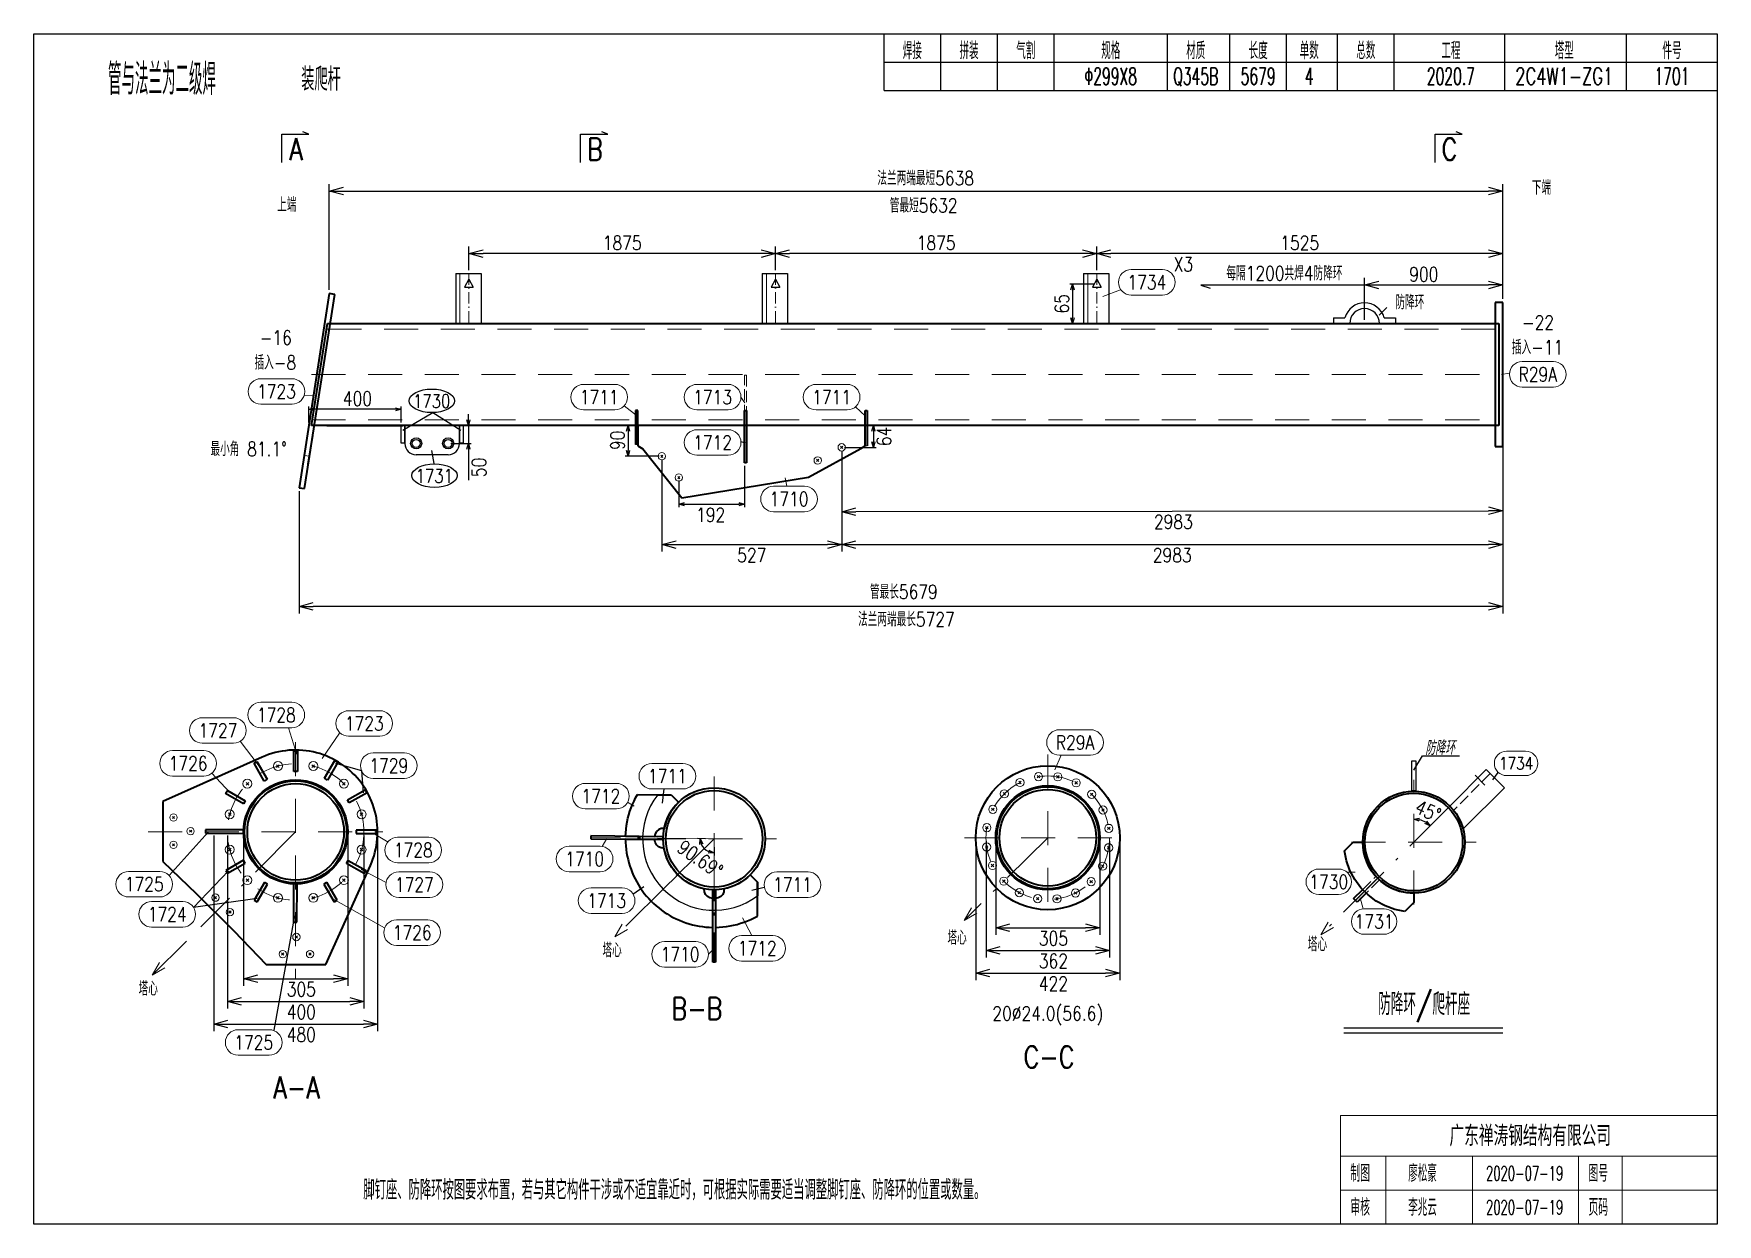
# Model space of a CAD drawing. Extents: x 154981 to 165753, y -86801 to -82885.
# Drawn here: x 156390.1 to 156687.1, y -83946.7 to -83736.7 of the extents above; entities that cross this region are included whole.
import ezdxf
from ezdxf.enums import TextEntityAlignment as Align

# ---------------------------------------------------------------- set-up
doc = ezdxf.new("R2010")
doc.units = 0
doc.header["$MEASUREMENT"] = 0
for name, pattern in [('虚线', [2.75, 2, -0.75]), ('长一点画线', [16.5, 10, -3, 0.5, -3]), ('长虚线', [10, 6, -4])]:
    doc.linetypes.add(name, pattern=pattern)
doc.layers.get('0').update_dxf_attribs({"linetype": 'CONTINUOUS', "lineweight": 25})
doc.layers.get('Defpoints').update_dxf_attribs({"linetype": 'CONTINUOUS'})
doc.layers.add('12', color=7, linetype='CONTINUOUS')
doc.layers.add('4', color=7, linetype='CONTINUOUS', lineweight=25)
doc.layers.add('5', color=7, linetype='CONTINUOUS', lineweight=25)
doc.styles.add('DimFont', font='simplex.shx', dxfattribs={"width": 0.8, "bigfont": 'gbhzfs.shx'})
doc.styles.add('hz', font='txt.shx', dxfattribs={"width": 0.7, "oblique": 12, "bigfont": 'hztxt.shx'})
doc.styles.get("Standard").update_dxf_attribs({"font": 'simplex.shx', "width": 0.7, "height": 3, "bigfont": 'gbhzfs.shx'})
doc.dimstyles.new('DHDxfDimStyleOpen30', dxfattribs={"dimtxt": 2.5, "dimasz": 2.5, "dimexe": 1.25, "dimexo": 0.625, "dimtad": 2, "dimtxsty": 'DimFont', "dimblk": 'OPEN30', "dimblk1": 'OPEN30', "dimblk2": 'OPEN30', "dimcen": 2.5, "dimadec": 0, "dimazin": 0, "dimtfac": 1, "dimtmove": 0, "dimatfit": 3, "dimfxl": 0, "dimarcsym": 0})

msp = doc.modelspace()

# ---------------------------------------------------------------- texts
at = {"color": 7, "style": 'hz', "oblique": 12, "width": 0.7}
msp.add_text('防降环', height=2.5, rotation=0.6067126, dxfattribs=at).set_placement((156638.1854, -83862.49616), align=Align.MIDDLE)
at = {"layer": '4', "color": 1, "linetype": 'Continuous', "lineweight": 25}
for s, height, width, p in [('焊接', 3, 0.7, (156545.11666, -83739.66733)), ('拼装', 3, 0.7, (156555.11666, -83739.66733)), ('气割', 3, 0.7, (156565.11666, -83739.66733)), ('规格', 3, 0.7, (156580.11666, -83739.66733)), ('材质', 3, 0.7, (156595.11666, -83739.66733)), ('长度', 3, 0.7, (156606.11666, -83739.66733)), ('单数', 3, 0.7, (156615.11666, -83739.66733)), ('总数', 3, 0.7, (156625.11666, -83739.66733)), ('工程', 3, 0.7, (156640.11666, -83739.66733)), ('塔型', 3, 0.7, (156660.11666, -83739.66733)), ('件号', 3, 0.6, (156679.11666, -83739.66733)), ('管与法兰为二级焊', 5.5125, 0.6, (156412.7505, -83744.70342)), ('Φ299X8', 3, 0.6, (156580.11666, -83744.16733)), ('Q345B', 3, 0.6, (156595.11666, -83744.16733)), ('5679', 3, 0.6, (156606.11666, -83744.16733)), ('4', 3, 0.6, (156615.11666, -83744.16733)), ('2020.7', 3, 0.6, (156640.11666, -83744.16733)), ('2C4W1-ZG1', 3, 0.7, (156660.11666, -83744.16733)), ('1701', 3, 0.6, (156679.11666, -83744.16733))]:
    msp.add_text(s, height=height, dxfattribs=dict(at, width=width)).set_placement(p, align=Align.MIDDLE_CENTER)
at = {"layer": '4', "color": 1, "linetype": 'Continuous', "lineweight": 13}
msp.add_text('广东禅涛钢结构有限公司', height=3.6, dxfattribs=at).set_placement((156654.11666, -83931.06733), align=Align.MIDDLE_CENTER)
for s, height, width, p in [('制图', 3, 0.8, (156624.11666, -83937.66733)), ('廖松豪', 3, 0.7, (156635.11666, -83937.66733)), ('2020-07-19', 2.5, 0.6, (156653.11666, -83937.66733)), ('图号', 3, 0.8, (156666.11666, -83937.66733)), ('审核', 3, 0.8, (156624.11666, -83943.66733)), ('李兆云', 3, 0.7, (156635.11666, -83943.66733)), ('2020-07-19', 2.5, 0.6, (156653.11666, -83943.66733)), ('页码', 3, 0.8, (156666.11666, -83943.66733))]:
    msp.add_text(s, height=height, dxfattribs=dict(at, width=width)).set_placement(p, align=Align.MIDDLE_CENTER)
at = {"layer": '5', "color": 2, "linetype": 'Continuous', "lineweight": 18, "width": 0.8}
for s, height, p in [('装爬杆', 4.041576, (156440.80663, -83742.66449)), ('A', 3.84912, (156436.42018, -83755.11677)), ('B', 3.84912, (156489.13776, -83755.11677)), ('C', 3.84912, (156639.86386, -83755.11677)), ('下端', 2.5, (156656.09805, -83762.55432)), ('上端', 2.5, (156434.76815, -83765.56879)), ('B-B', 3.84912, (156507.11735, -83906.6905)), ('C-C', 3.84912, (156569.22808, -83915.21732)), ('A-A', 3.84912, (156436.4975, -83920.61555)), ('脚钉座、防降环按图要求布置，若与其它构件干涉或不适宜靠近时，可根据实际需要适当调整脚钉座、防降环的位置或数量。', 3.464208, (156503.13801, -83938.85026))]:
    msp.add_text(s, height=height, dxfattribs=at).set_placement(p, align=Align.TOP_CENTER)
at = {"layer": '5', "color": 4, "linetype": 'Continuous', "lineweight": 18, "width": 0.8}
msp.add_text('X3', height=2.5, dxfattribs=at).set_placement((156592.90659, -83777.33645), align=Align.MIDDLE)
at = {"layer": '5', "color": 2, "linetype": 'Continuous', "lineweight": 18, "width": 0.8}
for s, p in [('每隔1200共焊4防降环', (156610.7532, -83778.79658)), ('防降环', (156632.8857, -83783.90622))]:
    msp.add_text(s, height=2.5, dxfattribs=at).set_placement(p, align=Align.MIDDLE)
at = {"layer": '5', "color": 6, "linetype": 'Continuous', "lineweight": 18, "width": 0.8}
for s, p in [('1734', (156586.48008, -83780.5153)), ('R29A', (156655.44266, -83796.75353)), ('1723', (156432.94091, -83799.76714)), ('1711', (156489.87751, -83800.76714)), ('1713', (156509.87751, -83800.76714)), ('1711', (156530.87751, -83800.76714)), ('1712', (156509.87751, -83808.76714)), ('1710', (156523.36776, -83818.73993)), ('1728', (156432.91441, -83856.822)), ('1723', (156448.4284, -83858.32145)), ('1727', (156422.61375, -83859.55704)), ('R29A', (156573.81629, -83861.67638)), ('1726', (156417.36016, -83865.37216)), ('1729', (156452.75439, -83865.7698)), ('1711', (156501.90592, -83867.63304)), ('1712', (156490.16507, -83871.13932)), ('1728', (156457.07168, -83880.65979)), ('1710', (156487.30033, -83882.22366)), ('1725', (156409.61335, -83886.68165)), ('1727', (156457.26552, -83886.75168)), ('1711', (156523.96835, -83886.76991)), ('1713', (156491.18591, -83889.57687)), ('1724', (156413.66986, -83891.979)), ('1726', (156456.8802, -83895.21156)), ('1710', (156504.1472, -83899.04431)), ('1712', (156517.74987, -83897.99238)), ('1725', (156428.92631, -83914.5872))]:
    msp.add_text(s, height=2.5, dxfattribs=at).set_placement(p, align=Align.MIDDLE_CENTER)
at = {"layer": '5', "color": 7, "linetype": 'Continuous', "lineweight": 18, "width": 0.8}
for s, p in [('-22', (156655.48822, -83787.59902)), ('-16', (156432.82657, -83790.2891)), ('插入-11', (156655.40776, -83791.97461)), ('插入-8', (156432.74611, -83794.66469)), ('塔心', (156553.00391, -83896.11429)), ('塔心', (156616.56894, -83897.25949)), ('塔心', (156492.1472, -83898.30629)), ('塔心', (156410.32822, -83905.09405)), ('20%%c24.0(56.6)', (156569.00391, -83909.48271))]:
    msp.add_text(s, height=2.5, dxfattribs=at).set_placement(p, align=Align.MIDDLE_CENTER)
at = {"layer": '5', "color": 2, "linetype": 'Continuous', "lineweight": 18, "width": 0.8}
for s, height, p in [('1730', 2.4, (156460.31412, -83801.48043)), ('最小角 81.1%%d', 2.5, (156428.05117, -83809.9119)), ('1731', 2.4, (156460.78043, -83814.66992)), ('1734', 2.2, (156651.6202, -83865.36171)), ('1730', 2.5, (156618.56894, -83886.25949)), ('1731', 2.5, (156626.56894, -83893.25949)), ('防降环/爬杆座', 3.84912, (156635.40334, -83907.83031))]:
    msp.add_text(s, height=height, dxfattribs=at).set_placement(p, align=Align.MIDDLE_CENTER)
at = {"layer": '5', "color": 6, "linetype": 'Continuous', "lineweight": 18, "char_height": 2.5, "attachment_point": 5, "style": 'DimFont'}
for s, insert in [('管最短5632', (156547.11756, -83766.96794)), ('管最长5679', (156543.62138, -83835.11881))]:
    msp.add_mtext(s, dxfattribs=dict(at, insert=insert))

# ---------------------------------------------------------------- blocks, each defined once
blk = doc.blocks.new('_OPEN30')
at = {"color": 0, "linetype": 'ByBlock', "lineweight": -2}
for p, q in [((-1, 0.27), (0, 0)), ((0, 0), (-1, -0.27)), ((0, 0), (-1, 0))]:
    blk.add_line(p, q, dxfattribs=at)
blk = doc.blocks.new('*D454')
at = {"layer": '5', "color": 3, "linetype": 'Continuous', "lineweight": -2}
for p, q in [((156508.65, -83878.66), (156507.2, -83878.64)), ((156510.15, -83880.17), (156510.15, -83881.63))]:
    blk.add_line(p, q, dxfattribs=at)
blk.add_arc((156510.15, -83878.67), 2.45, 202.8486, 246.4664, dxfattribs=at)
at = {"layer": 'Defpoints', "color": 0, "linetype": 'Continuous'}
for p in [(156509.15, -83878.66), (156510.15, -83878.67), (156508.01, -83879.88), (156510.15, -83879.67)]:
    blk.add_point(p, dxfattribs=at)
at = {"layer": '5', "color": 3, "linetype": 'Continuous', "lineweight": -2}
for p, rotation in [((156507.7, -83878.65), 101.081781503346), ((156510.15, -83881.13), 348.233211632771)]:
    blk.add_blockref('_OPEN30', p, dxfattribs=dict(at, rotation=rotation))
at = {"layer": '5', "color": 6, "linetype": 'Continuous', "lineweight": 18, "insert": (156507.69, -83882.23), "char_height": 2.5, "attachment_point": 5, "rotation": 325.3465, "style": 'DimFont'}
blk.add_mtext('90.69%%d', dxfattribs=at)
blk = doc.blocks.new('*D455')
at = {"layer": '5', "color": 134, "linetype": 'Continuous', "lineweight": -2}
for p, q in [((156558.11, -83879.11), (156558.11, -83899.61)), ((156579.9, -83879.11), (156579.9, -83899.61)), ((156560.61, -83898.36), (156577.4, -83898.36))]:
    blk.add_line(p, q, dxfattribs=at)
at = {"layer": 'Defpoints', "color": 0, "linetype": 'Continuous'}
for p in [(156558.11, -83878.48), (156579.9, -83878.48), (156579.9, -83898.36)]:
    blk.add_point(p, dxfattribs=at)
at = {"layer": '5', "color": 134, "linetype": 'Continuous', "lineweight": -2, "xscale": 2.5, "yscale": 2.5, "zscale": 2.5, "rotation": 180}
blk.add_blockref('_OPEN30', (156558.11, -83898.36), dxfattribs=at)
at = {"layer": '5', "color": 134, "linetype": 'Continuous', "lineweight": -2, "xscale": 2.5, "yscale": 2.5, "zscale": 2.5}
blk.add_blockref('_OPEN30', (156579.9, -83898.36), dxfattribs=at)
at = {"layer": '5', "color": 134, "linetype": 'Continuous', "lineweight": 18, "insert": (156570, -83900.23), "char_height": 2.5, "attachment_point": 5, "line_spacing_factor": 0.6, "style": 'DimFont'}
blk.add_mtext('362', dxfattribs=at)
blk = doc.blocks.new('*D456')
at = {"layer": '5', "color": 134, "linetype": 'Continuous', "lineweight": -2}
for p, q in [((156559.82, -83879.11), (156559.82, -83895.61)), ((156578.18, -83879.11), (156578.18, -83895.61)), ((156562.32, -83894.36), (156575.68, -83894.36))]:
    blk.add_line(p, q, dxfattribs=at)
at = {"layer": 'Defpoints', "color": 0, "linetype": 'Continuous'}
for p in [(156559.82, -83878.48), (156578.18, -83878.48), (156578.18, -83894.36)]:
    blk.add_point(p, dxfattribs=at)
at = {"layer": '5', "color": 134, "linetype": 'Continuous', "lineweight": -2, "xscale": 2.5, "yscale": 2.5, "zscale": 2.5, "rotation": 180}
blk.add_blockref('_OPEN30', (156559.82, -83894.36), dxfattribs=at)
at = {"layer": '5', "color": 134, "linetype": 'Continuous', "lineweight": -2, "xscale": 2.5, "yscale": 2.5, "zscale": 2.5}
blk.add_blockref('_OPEN30', (156578.18, -83894.36), dxfattribs=at)
at = {"layer": '5', "color": 134, "linetype": 'Continuous', "lineweight": 18, "insert": (156570, -83896.23), "char_height": 2.5, "attachment_point": 5, "line_spacing_factor": 0.6, "style": 'DimFont'}
blk.add_mtext('305', dxfattribs=at)
blk = doc.blocks.new('*D457')
at = {"layer": '5', "color": 134, "linetype": 'Continuous', "lineweight": -2}
for p, q in [((156556.3, -83879.11), (156556.3, -83903.61)), ((156581.71, -83879.11), (156581.71, -83903.61)), ((156558.8, -83902.36), (156579.21, -83902.36))]:
    blk.add_line(p, q, dxfattribs=at)
at = {"layer": 'Defpoints', "color": 0, "linetype": 'Continuous'}
for p in [(156556.3, -83878.48), (156581.71, -83878.48), (156581.71, -83902.36)]:
    blk.add_point(p, dxfattribs=at)
at = {"layer": '5', "color": 134, "linetype": 'Continuous', "lineweight": -2, "xscale": 2.5, "yscale": 2.5, "zscale": 2.5, "rotation": 180}
blk.add_blockref('_OPEN30', (156556.3, -83902.36), dxfattribs=at)
at = {"layer": '5', "color": 134, "linetype": 'Continuous', "lineweight": -2, "xscale": 2.5, "yscale": 2.5, "zscale": 2.5}
blk.add_blockref('_OPEN30', (156581.71, -83902.36), dxfattribs=at)
at = {"layer": '5', "color": 134, "linetype": 'Continuous', "lineweight": 18, "insert": (156570, -83904.23), "char_height": 2.5, "attachment_point": 5, "line_spacing_factor": 0.6, "style": 'DimFont'}
blk.add_mtext('422', dxfattribs=at)
blk = doc.blocks.new('板孔默认')
at = {"layer": '5', "color": 7, "linetype": 'Continuous', "lineweight": 13}
for p, q in [((-0.3, -0.3), (0.3, 0.3)), ((0.3, -0.3), (-0.3, 0.3))]:
    blk.add_line(p, q, dxfattribs=at)
blk.add_circle((0, 0), 1, dxfattribs=at)
blk = doc.blocks.new('*D458')
at = {"layer": '5', "color": 134, "linetype": 'Continuous', "lineweight": -2}
for p, q in [((156424.29, -83878.09), (156424.29, -83908.59)), ((156448.37, -83878.09), (156448.37, -83908.59)), ((156426.79, -83907.34), (156445.87, -83907.34))]:
    blk.add_line(p, q, dxfattribs=at)
at = {"layer": 'Defpoints', "color": 0, "linetype": 'Continuous'}
for p in [(156424.29, -83877.46), (156448.37, -83877.46), (156448.37, -83907.34)]:
    blk.add_point(p, dxfattribs=at)
at = {"layer": '5', "color": 134, "linetype": 'Continuous', "lineweight": -2, "xscale": 2.5, "yscale": 2.5, "zscale": 2.5, "rotation": 180}
blk.add_blockref('_OPEN30', (156424.29, -83907.34), dxfattribs=at)
at = {"layer": '5', "color": 134, "linetype": 'Continuous', "lineweight": -2, "xscale": 2.5, "yscale": 2.5, "zscale": 2.5}
blk.add_blockref('_OPEN30', (156448.37, -83907.34), dxfattribs=at)
at = {"layer": '5', "color": 134, "linetype": 'Continuous', "lineweight": 18, "insert": (156437.33, -83909.21), "char_height": 2.5, "attachment_point": 5, "line_spacing_factor": 0.6, "style": 'DimFont'}
blk.add_mtext('400', dxfattribs=at)
blk = doc.blocks.new('*D459')
at = {"layer": '5', "color": 134, "linetype": 'Continuous', "lineweight": -2}
for p, q in [((156427.15, -83878.09), (156427.15, -83904.59)), ((156445.51, -83878.09), (156445.51, -83904.59)), ((156429.65, -83903.34), (156443.01, -83903.34))]:
    blk.add_line(p, q, dxfattribs=at)
at = {"layer": 'Defpoints', "color": 0, "linetype": 'Continuous'}
for p in [(156427.15, -83877.46), (156445.51, -83877.46), (156445.51, -83903.34)]:
    blk.add_point(p, dxfattribs=at)
at = {"layer": '5', "color": 134, "linetype": 'Continuous', "lineweight": -2, "xscale": 2.5, "yscale": 2.5, "zscale": 2.5, "rotation": 180}
blk.add_blockref('_OPEN30', (156427.15, -83903.34), dxfattribs=at)
at = {"layer": '5', "color": 134, "linetype": 'Continuous', "lineweight": -2, "xscale": 2.5, "yscale": 2.5, "zscale": 2.5}
blk.add_blockref('_OPEN30', (156445.51, -83903.34), dxfattribs=at)
at = {"layer": '5', "color": 134, "linetype": 'Continuous', "lineweight": 18, "insert": (156437.33, -83905.21), "char_height": 2.5, "attachment_point": 5, "line_spacing_factor": 0.6, "style": 'DimFont'}
blk.add_mtext('305', dxfattribs=at)
blk = doc.blocks.new('*D460')
at = {"layer": '5', "color": 134, "linetype": 'Continuous', "lineweight": -2}
for p, q in [((156421.88, -83878.09), (156421.88, -83912.59)), ((156450.78, -83878.09), (156450.78, -83912.59)), ((156424.38, -83911.34), (156448.28, -83911.34))]:
    blk.add_line(p, q, dxfattribs=at)
at = {"layer": 'Defpoints', "color": 0, "linetype": 'Continuous'}
for p in [(156421.88, -83877.46), (156450.78, -83877.46), (156450.78, -83911.34)]:
    blk.add_point(p, dxfattribs=at)
at = {"layer": '5', "color": 134, "linetype": 'Continuous', "lineweight": -2, "xscale": 2.5, "yscale": 2.5, "zscale": 2.5, "rotation": 180}
blk.add_blockref('_OPEN30', (156421.88, -83911.34), dxfattribs=at)
at = {"layer": '5', "color": 134, "linetype": 'Continuous', "lineweight": -2, "xscale": 2.5, "yscale": 2.5, "zscale": 2.5}
blk.add_blockref('_OPEN30', (156450.78, -83911.34), dxfattribs=at)
at = {"layer": '5', "color": 134, "linetype": 'Continuous', "lineweight": 18, "insert": (156437.33, -83913.21), "char_height": 2.5, "attachment_point": 5, "line_spacing_factor": 0.6, "style": 'DimFont'}
blk.add_mtext('480', dxfattribs=at)
blk = doc.blocks.new('板孔21.5')
at = {"layer": '5', "color": 7, "linetype": 'Continuous', "lineweight": 13}
for p, q in [((-0.3, -0.3), (0.3, 0.3)), ((0.3, -0.3), (-0.3, 0.3))]:
    blk.add_line(p, q, dxfattribs=at)
blk.add_circle((0, 0), 1, dxfattribs=at)
blk = doc.blocks.new('*D461')
at = {"layer": '5', "color": 3, "linetype": 'Continuous', "lineweight": -2}
for p, q in [((156515.51, -83812.89), (156515.51, -83820.15)), ((156503.93, -83815.46), (156503.93, -83820.15)), ((156504.93, -83819.65), (156514.51, -83819.65))]:
    blk.add_line(p, q, dxfattribs=at)
at = {"layer": 'Defpoints', "color": 0, "linetype": 'Continuous'}
for p in [(156515.51, -83812.39), (156503.93, -83814.96), (156515.51, -83819.65)]:
    blk.add_point(p, dxfattribs=at)
at = {"layer": '5', "color": 3, "linetype": 'Continuous', "lineweight": -2, "rotation": 180}
blk.add_blockref('_OPEN30', (156503.93, -83819.65), dxfattribs=at)
at = {"layer": '5', "color": 3, "linetype": 'Continuous', "lineweight": -2}
blk.add_blockref('_OPEN30', (156515.51, -83819.65), dxfattribs=at)
at = {"layer": '5', "color": 6, "linetype": 'Continuous', "lineweight": 18, "insert": (156509.53, -83821.52), "char_height": 2.5, "attachment_point": 5, "line_spacing_factor": 0.6, "style": 'DimFont'}
blk.add_mtext('192', dxfattribs=at)
blk = doc.blocks.new('*D462')
at = {"layer": '5', "color": 3, "linetype": 'Continuous', "lineweight": -2}
for p, q in [((156649.26, -83797.39), (156649.26, -83828.02)), ((156532.66, -83810.25), (156532.66, -83828.02)), ((156535.16, -83826.77), (156646.76, -83826.77))]:
    blk.add_line(p, q, dxfattribs=at)
at = {"layer": 'Defpoints', "color": 0, "linetype": 'Continuous'}
for p in [(156649.26, -83796.77), (156532.66, -83809.63), (156649.26, -83826.77)]:
    blk.add_point(p, dxfattribs=at)
at = {"layer": '5', "color": 3, "linetype": 'Continuous', "lineweight": -2, "xscale": 2.5, "yscale": 2.5, "zscale": 2.5, "rotation": 180}
blk.add_blockref('_OPEN30', (156532.66, -83826.77), dxfattribs=at)
at = {"layer": '5', "color": 3, "linetype": 'Continuous', "lineweight": -2, "xscale": 2.5, "yscale": 2.5, "zscale": 2.5}
blk.add_blockref('_OPEN30', (156649.26, -83826.77), dxfattribs=at)
at = {"layer": '5', "color": 6, "linetype": 'Continuous', "lineweight": 18, "insert": (156590.96, -83828.64), "char_height": 2.5, "attachment_point": 5, "line_spacing_factor": 0.6, "style": 'DimFont'}
blk.add_mtext('2983', dxfattribs=at)
blk = doc.blocks.new('*D463')
at = {"layer": '5', "color": 3, "linetype": 'Continuous', "lineweight": -2}
for p, q in [((156532.66, -83810.25), (156532.66, -83828.02)), ((156500.93, -83811.82), (156500.93, -83828.02)), ((156503.43, -83826.77), (156530.16, -83826.77))]:
    blk.add_line(p, q, dxfattribs=at)
at = {"layer": 'Defpoints', "color": 0, "linetype": 'Continuous'}
for p in [(156532.66, -83809.63), (156500.93, -83811.2), (156532.66, -83826.77)]:
    blk.add_point(p, dxfattribs=at)
at = {"layer": '5', "color": 3, "linetype": 'Continuous', "lineweight": -2, "xscale": 2.5, "yscale": 2.5, "zscale": 2.5, "rotation": 180}
blk.add_blockref('_OPEN30', (156500.93, -83826.77), dxfattribs=at)
at = {"layer": '5', "color": 3, "linetype": 'Continuous', "lineweight": -2, "xscale": 2.5, "yscale": 2.5, "zscale": 2.5}
blk.add_blockref('_OPEN30', (156532.66, -83826.77), dxfattribs=at)
at = {"layer": '5', "color": 6, "linetype": 'Continuous', "lineweight": 18, "insert": (156516.79, -83828.64), "char_height": 2.5, "attachment_point": 5, "line_spacing_factor": 0.6, "style": 'DimFont'}
blk.add_mtext('527', dxfattribs=at)
blk = doc.blocks.new('*D464')
at = {"layer": '5', "color": 3, "linetype": 'Continuous', "lineweight": -2}
for p, q in [((156533.16, -83805.77), (156538.75, -83805.77)), ((156538.25, -83806.77), (156538.25, -83808.63)), ((156533.16, -83809.63), (156538.75, -83809.63))]:
    blk.add_line(p, q, dxfattribs=at)
at = {"layer": 'Defpoints', "color": 0, "linetype": 'Continuous'}
for p in [(156532.66, -83805.77), (156532.66, -83809.63), (156538.25, -83809.63)]:
    blk.add_point(p, dxfattribs=at)
at = {"layer": '5', "color": 3, "linetype": 'Continuous', "lineweight": -2}
for p, rotation in [((156538.25, -83805.77), 90), ((156538.25, -83809.63), 270)]:
    blk.add_blockref('_OPEN30', p, dxfattribs=dict(at, rotation=rotation))
at = {"layer": '5', "color": 6, "linetype": 'Continuous', "lineweight": 18, "insert": (156540.12, -83807.7), "char_height": 2.5, "attachment_point": 5, "rotation": 90, "line_spacing_factor": 0.6, "style": 'DimFont'}
blk.add_mtext('64', dxfattribs=at)
blk = doc.blocks.new('*D465')
at = {"layer": '5', "color": 3, "linetype": 'Continuous', "lineweight": -2}
for p, q in [((156500.43, -83805.77), (156494.47, -83805.77)), ((156494.97, -83806.77), (156494.97, -83810.2)), ((156500.43, -83811.2), (156494.47, -83811.2))]:
    blk.add_line(p, q, dxfattribs=at)
at = {"layer": 'Defpoints', "color": 0, "linetype": 'Continuous'}
for p in [(156500.93, -83805.77), (156494.97, -83811.2), (156500.93, -83811.2)]:
    blk.add_point(p, dxfattribs=at)
at = {"layer": '5', "color": 3, "linetype": 'Continuous', "lineweight": -2}
for p, rotation in [((156494.97, -83805.77), 90), ((156494.97, -83811.2), 270)]:
    blk.add_blockref('_OPEN30', p, dxfattribs=dict(at, rotation=rotation))
at = {"layer": '5', "color": 6, "linetype": 'Continuous', "lineweight": 18, "insert": (156493.1, -83808.39), "char_height": 2.5, "attachment_point": 5, "rotation": 90, "line_spacing_factor": 0.6, "style": 'DimFont'}
blk.add_mtext('90', dxfattribs=at)
blk = doc.blocks.new('*D466')
at = {"layer": '5', "color": 3, "linetype": 'Continuous', "lineweight": -2}
for p, q in [((156532.66, -83810.25), (156532.67, -83822.23)), ((156649.26, -83810.09), (156649.27, -83822.07)), ((156535.17, -83820.97), (156646.77, -83820.82))]:
    blk.add_line(p, q, dxfattribs=at)
at = {"layer": 'Defpoints', "color": 0, "linetype": 'Continuous'}
for p in [(156532.66, -83809.63), (156649.26, -83809.47), (156649.27, -83820.82)]:
    blk.add_point(p, dxfattribs=at)
at = {"layer": '5', "color": 3, "linetype": 'Continuous', "lineweight": -2, "xscale": 2.5, "yscale": 2.5, "zscale": 2.5}
for p, rotation in [((156532.67, -83820.98), 180.0783604625189), ((156649.27, -83820.82), 0.07836046251890494)]:
    blk.add_blockref('_OPEN30', p, dxfattribs=dict(at, rotation=rotation))
at = {"layer": '5', "color": 6, "linetype": 'Continuous', "lineweight": 18, "insert": (156591.16, -83822.77), "char_height": 2.5, "attachment_point": 5, "rotation": 0.0784, "line_spacing_factor": 0.6, "style": 'DimFont'}
blk.add_mtext('2983', dxfattribs=at)
blk = doc.blocks.new('*D671')
at = {"layer": '5', "color": 3, "linetype": 'Continuous', "lineweight": -2}
for p, q in [((156624.89, -83787.14), (156624.89, -83779.74)), ((156649.26, -83783.44), (156649.26, -83779.74)), ((156627.39, -83780.99), (156646.76, -83780.99))]:
    blk.add_line(p, q, dxfattribs=at)
at = {"layer": 'Defpoints', "color": 0, "linetype": 'Continuous'}
for p in [(156649.26, -83780.99), (156649.26, -83784.06), (156624.89, -83787.77)]:
    blk.add_point(p, dxfattribs=at)
at = {"layer": '5', "color": 3, "linetype": 'Continuous', "lineweight": -2, "xscale": 2.5, "yscale": 2.5, "zscale": 2.5, "rotation": 180}
blk.add_blockref('_OPEN30', (156624.89, -83780.99), dxfattribs=at)
at = {"layer": '5', "color": 3, "linetype": 'Continuous', "lineweight": -2, "xscale": 2.5, "yscale": 2.5, "zscale": 2.5}
blk.add_blockref('_OPEN30', (156649.26, -83780.99), dxfattribs=at)
at = {"layer": '5', "color": 6, "linetype": 'Continuous', "lineweight": 18, "insert": (156635.34, -83779.12), "char_height": 2.5, "attachment_point": 5, "style": 'DimFont'}
blk.add_mtext('900', dxfattribs=at)
blk = doc.blocks.new('*D670')
at = {"layer": '5', "color": 3, "linetype": 'Continuous', "lineweight": -2}
for p, q in [((156577.65, -83778.36), (156577.65, -83774.19)), ((156649.26, -83783.44), (156649.26, -83774.19)), ((156646.76, -83775.44), (156580.15, -83775.44))]:
    blk.add_line(p, q, dxfattribs=at)
at = {"layer": 'Defpoints', "color": 0, "linetype": 'Continuous'}
for p in [(156577.65, -83775.44), (156577.65, -83778.98), (156649.26, -83784.06)]:
    blk.add_point(p, dxfattribs=at)
at = {"layer": '5', "color": 3, "linetype": 'Continuous', "lineweight": -2, "xscale": 2.5, "yscale": 2.5, "zscale": 2.5, "rotation": 180}
blk.add_blockref('_OPEN30', (156577.65, -83775.44), dxfattribs=at)
at = {"layer": '5', "color": 3, "linetype": 'Continuous', "lineweight": -2, "xscale": 2.5, "yscale": 2.5, "zscale": 2.5}
blk.add_blockref('_OPEN30', (156649.26, -83775.44), dxfattribs=at)
at = {"layer": '5', "color": 6, "linetype": 'Continuous', "lineweight": 18, "insert": (156613.45, -83773.56), "char_height": 2.5, "attachment_point": 5, "style": 'DimFont'}
blk.add_mtext('1525', dxfattribs=at)
blk = doc.blocks.new('*D669')
at = {"layer": '5', "color": 3, "linetype": 'Continuous', "lineweight": -2}
for p, q in [((156577.15, -83780.84), (156572.87, -83780.84)), ((156573.37, -83781.84), (156573.37, -83786.77)), ((156574.83, -83787.77), (156572.87, -83787.77))]:
    blk.add_line(p, q, dxfattribs=at)
at = {"layer": 'Defpoints', "color": 0, "linetype": 'Continuous'}
for p in [(156577.65, -83780.84), (156573.37, -83787.77), (156575.33, -83787.77)]:
    blk.add_point(p, dxfattribs=at)
at = {"layer": '5', "color": 3, "linetype": 'Continuous', "lineweight": -2}
for p, rotation in [((156573.37, -83780.84), 90), ((156573.37, -83787.77), 270)]:
    blk.add_blockref('_OPEN30', p, dxfattribs=dict(at, rotation=rotation))
at = {"layer": '5', "color": 6, "linetype": 'Continuous', "lineweight": 18, "insert": (156571.5, -83784.3), "char_height": 2.5, "attachment_point": 5, "rotation": 90, "style": 'DimFont'}
blk.add_mtext('65', dxfattribs=at)
blk = doc.blocks.new('*D673')
at = {"layer": '5', "color": 3, "linetype": 'Continuous', "lineweight": -2}
for p, q in [((156466.89, -83778.36), (156466.89, -83774.19)), ((156520.97, -83778.36), (156520.97, -83774.19)), ((156518.47, -83775.44), (156469.39, -83775.44))]:
    blk.add_line(p, q, dxfattribs=at)
at = {"layer": 'Defpoints', "color": 0, "linetype": 'Continuous'}
for p in [(156466.89, -83775.44), (156466.89, -83778.98), (156520.97, -83778.98)]:
    blk.add_point(p, dxfattribs=at)
at = {"layer": '5', "color": 3, "linetype": 'Continuous', "lineweight": -2, "xscale": 2.5, "yscale": 2.5, "zscale": 2.5, "rotation": 180}
blk.add_blockref('_OPEN30', (156466.89, -83775.44), dxfattribs=at)
at = {"layer": '5', "color": 3, "linetype": 'Continuous', "lineweight": -2, "xscale": 2.5, "yscale": 2.5, "zscale": 2.5}
blk.add_blockref('_OPEN30', (156520.97, -83775.44), dxfattribs=at)
at = {"layer": '5', "color": 6, "linetype": 'Continuous', "lineweight": 18, "insert": (156493.93, -83773.56), "char_height": 2.5, "attachment_point": 5, "style": 'DimFont'}
blk.add_mtext('1875', dxfattribs=at)
blk = doc.blocks.new('*D672')
at = {"layer": '5', "color": 3, "linetype": 'Continuous', "lineweight": -2}
for p, q in [((156520.97, -83778.36), (156520.97, -83774.19)), ((156577.65, -83778.36), (156577.65, -83774.19)), ((156575.15, -83775.44), (156523.47, -83775.44))]:
    blk.add_line(p, q, dxfattribs=at)
at = {"layer": 'Defpoints', "color": 0, "linetype": 'Continuous'}
for p in [(156520.97, -83775.44), (156520.97, -83778.98), (156577.65, -83778.98)]:
    blk.add_point(p, dxfattribs=at)
at = {"layer": '5', "color": 3, "linetype": 'Continuous', "lineweight": -2, "xscale": 2.5, "yscale": 2.5, "zscale": 2.5, "rotation": 180}
blk.add_blockref('_OPEN30', (156520.97, -83775.44), dxfattribs=at)
at = {"layer": '5', "color": 3, "linetype": 'Continuous', "lineweight": -2, "xscale": 2.5, "yscale": 2.5, "zscale": 2.5}
blk.add_blockref('_OPEN30', (156577.65, -83775.44), dxfattribs=at)
at = {"layer": '5', "color": 6, "linetype": 'Continuous', "lineweight": 18, "insert": (156549.31, -83773.56), "char_height": 2.5, "attachment_point": 5, "style": 'DimFont'}
blk.add_mtext('1875', dxfattribs=at)
blk = doc.blocks.new('*D675')
at = {"layer": '5', "color": 3, "linetype": 'Continuous', "lineweight": -2}
for p, q in [((156442.27, -83781.87), (156442.27, -83763.19)), ((156444.77, -83764.44), (156646.76, -83764.44)), ((156649.26, -83783.44), (156649.26, -83763.19))]:
    blk.add_line(p, q, dxfattribs=at)
at = {"layer": 'Defpoints', "color": 0, "linetype": 'Continuous'}
for p in [(156649.26, -83764.44), (156442.27, -83782.49), (156649.26, -83784.06)]:
    blk.add_point(p, dxfattribs=at)
at = {"layer": '5', "color": 3, "linetype": 'Continuous', "lineweight": -2, "xscale": 2.5, "yscale": 2.5, "zscale": 2.5, "rotation": 180}
blk.add_blockref('_OPEN30', (156442.27, -83764.44), dxfattribs=at)
at = {"layer": '5', "color": 3, "linetype": 'Continuous', "lineweight": -2, "xscale": 2.5, "yscale": 2.5, "zscale": 2.5}
blk.add_blockref('_OPEN30', (156649.26, -83764.44), dxfattribs=at)
at = {"layer": '5', "color": 6, "linetype": 'Continuous', "lineweight": 18, "insert": (156547.47, -83762.15), "char_height": 2.5, "attachment_point": 5, "line_spacing_factor": 0.6, "style": 'DimFont'}
blk.add_mtext('法兰两端最短5638', dxfattribs=at)
blk = doc.blocks.new('*D674')
at = {"layer": '5', "color": 3, "linetype": 'Continuous', "lineweight": -2}
for p, q in [((156649.26, -83810.09), (156649.26, -83838.92)), ((156436.94, -83817.37), (156436.94, -83838.92)), ((156646.76, -83837.67), (156439.44, -83837.67))]:
    blk.add_line(p, q, dxfattribs=at)
at = {"layer": 'Defpoints', "color": 0, "linetype": 'Continuous'}
for p in [(156649.26, -83809.47), (156436.94, -83816.74), (156436.94, -83837.67)]:
    blk.add_point(p, dxfattribs=at)
at = {"layer": '5', "color": 3, "linetype": 'Continuous', "lineweight": -2, "xscale": 2.5, "yscale": 2.5, "zscale": 2.5, "rotation": 180}
blk.add_blockref('_OPEN30', (156436.94, -83837.67), dxfattribs=at)
at = {"layer": '5', "color": 3, "linetype": 'Continuous', "lineweight": -2, "xscale": 2.5, "yscale": 2.5, "zscale": 2.5}
blk.add_blockref('_OPEN30', (156649.26, -83837.67), dxfattribs=at)
at = {"layer": '5', "color": 6, "linetype": 'Continuous', "lineweight": 18, "insert": (156544.07, -83839.96), "char_height": 2.5, "attachment_point": 5, "style": 'DimFont'}
blk.add_mtext('法兰两端最长5727', dxfattribs=at)
blk = doc.blocks.new('*D677')
at = {"layer": '5', "color": 3, "linetype": 'Continuous', "lineweight": -2}
for p, q in [((156466.8, -83804.76), (156466.8, -83803.76)), ((156465.73, -83805.76), (156467.3, -83805.76)), ((156466.8, -83805.76), (156466.8, -83808.93)), ((156463.73, -83808.93), (156467.3, -83808.93)), ((156466.8, -83809.93), (156466.8, -83815.42))]:
    blk.add_line(p, q, dxfattribs=at)
at = {"layer": 'Defpoints', "color": 0, "linetype": 'Continuous'}
for p in [(156465.23, -83805.76), (156466.8, -83805.76), (156463.23, -83808.93)]:
    blk.add_point(p, dxfattribs=at)
at = {"layer": '5', "color": 3, "linetype": 'Continuous', "lineweight": -2}
for p, rotation in [((156466.8, -83805.76), 270), ((156466.8, -83808.93), 90)]:
    blk.add_blockref('_OPEN30', p, dxfattribs=dict(at, rotation=rotation))
at = {"layer": '5', "color": 6, "linetype": 'Continuous', "lineweight": 18, "insert": (156468.68, -83813.17), "char_height": 2.5, "attachment_point": 5, "rotation": 90, "style": 'DimFont'}
blk.add_mtext('50', dxfattribs=at)
blk = doc.blocks.new('*D676')
at = {"layer": '5', "color": 3, "linetype": 'Continuous', "lineweight": -2}
for p, q in [((156438.65, -83805.27), (156438.65, -83802.4)), ((156453.93, -83802.9), (156439.65, -83802.9)), ((156454.93, -83805.26), (156454.93, -83802.4))]:
    blk.add_line(p, q, dxfattribs=at)
at = {"layer": 'Defpoints', "color": 0, "linetype": 'Continuous'}
for p in [(156438.65, -83802.9), (156438.65, -83805.77), (156454.93, -83805.76)]:
    blk.add_point(p, dxfattribs=at)
at = {"layer": '5', "color": 3, "linetype": 'Continuous', "lineweight": -2, "rotation": 180}
blk.add_blockref('_OPEN30', (156438.65, -83802.9), dxfattribs=at)
at = {"layer": '5', "color": 3, "linetype": 'Continuous', "lineweight": -2}
blk.add_blockref('_OPEN30', (156454.93, -83802.9), dxfattribs=at)
at = {"layer": '5', "color": 6, "linetype": 'Continuous', "lineweight": 18, "insert": (156447.23, -83801.03), "char_height": 2.5, "attachment_point": 5, "style": 'DimFont'}
blk.add_mtext('400', dxfattribs=at)
blk = doc.blocks.new('*D678')
at = {"layer": '5', "color": 3, "linetype": 'Continuous', "lineweight": -2}
blk.add_arc((156633.57, -83879.26), 4.08, 59.0079, 75.9241, dxfattribs=at)
at = {"layer": 'Defpoints', "color": 0, "linetype": 'Continuous'}
for p in [(156633.57, -83868.26), (156634.63, -83875.32), (156639.94, -83872.9), (156633.57, -83890.26), (156617.16, -83895.63)]:
    blk.add_point(p, dxfattribs=at)
at = {"layer": '5', "color": 3, "linetype": 'Continuous', "lineweight": -2}
for p, rotation in [((156633.57, -83875.18), 172.9620574049337), ((156636.46, -83876.38), 321.9699356712093)]:
    blk.add_blockref('_OPEN30', p, dxfattribs=dict(at, rotation=rotation))
at = {"layer": '5', "color": 6, "linetype": 'Continuous', "lineweight": 18, "insert": (156636.09, -83873.79), "char_height": 2.5, "attachment_point": 5, "rotation": 335.2597, "style": 'DimFont'}
blk.add_mtext('45°', dxfattribs=at)
blk = doc.blocks.new('CTDHK')
at = {"color": 0, "linetype": 'Continuous'}
for p, q in [((0, 210), (297, 210)), ((0, 0), (0, 210)), ((297, 210), (297, 0)), ((297, 0), (0, 0))]:
    blk.add_line(p, q, dxfattribs=at)

# ---------------------------------------------------------------- dimensions: what is measured, and where the dimension line sits
at = {"layer": '5', "color": 3, "linetype": 'Continuous', "lineweight": 18}
for base, p1, p2, text, override, picture, middle in [((156649.25607, -83764.44183), (156442.26916, -83782.49069), (156649.25607, -83784.0648), '法兰两端最短5638', {"dimtxt": 2.5, "dimclrd": 3, "dimclre": 3, "dimclrt": 6}, '*D675', (156547.46636, -83764.44183)), ((156649.25607, -83780.99464), (156624.88684, -83787.76714), (156649.25607, -83784.0648), '900', {"dimclrd": 3, "dimclre": 3, "dimclrt": 6}, '*D671', (156635.3383, -83780.99464)), ((156649.25607, -83826.76714), (156532.65588, -83809.62895), (156649.25607, -83796.76714), '2983', {"dimtxt": 2.5, "dimclrd": 3, "dimclre": 3, "dimclrt": 6}, '*D462', (156590.95598, -83826.76714)), ((156438.6482, -83802.90292), (156454.93231, -83805.76386), (156438.6482, -83805.76714), '400', {"dimasz": 1, "dimexe": 0.5, "dimexo": 0.5, "dimclrd": 3, "dimclre": 3, "dimclrt": 6}, '*D676', (156447.22774, -83802.90292)), ((156436.94091, -83837.66774), (156649.25607, -83809.46948), (156436.94091, -83816.74199), '法兰两端最长5727', {"dimclrd": 3, "dimclre": 3, "dimclrt": 6}, '*D674', (156544.07392, -83837.66774)), ((156532.65588, -83826.76714), (156500.9292, -83811.19553), (156532.65588, -83809.62895), '527', {"dimtxt": 2.5, "dimclrd": 3, "dimclre": 3, "dimclrt": 6}, '*D463', (156516.79254, -83826.76714)), ((156515.51075, -83819.64704), (156503.92915, -83814.96312), (156515.51075, -83812.38736), '192', {"dimasz": 1, "dimexe": 0.5, "dimexo": 0.5, "dimclrd": 3, "dimclre": 3, "dimclrt": 6}, '*D461', (156509.53235, -83819.64704))]:
    dim = msp.add_linear_dim(base=base, p1=p1, p2=p2, text=text, dimstyle='DHDxfDimStyleOpen30', override=override, dxfattribs=at)
    dim.commit()
    dim.dimension.update_dxf_attribs({"geometry": picture, "text_midpoint": middle, "dimtype": 160})
for base, p1, p2, text, picture, middle in [((156466.891, -83775.43535), (156520.97021, -83778.982), (156466.891, -83778.982), '1875', '*D673', (156493.9306, -83773.56035)), ((156520.97021, -83775.43535), (156577.64998, -83778.982), (156520.97021, -83778.982), '1875', '*D672', (156549.31009, -83773.56035)), ((156577.64998, -83775.43535), (156649.25607, -83784.0648), (156577.64998, -83778.982), '1525', '*D670', (156613.45302, -83773.56035))]:
    dim = msp.add_linear_dim(base=base, p1=p1, p2=p2, text=text, dimstyle='DHDxfDimStyleOpen30', override={"dimclrd": 3, "dimclre": 3, "dimclrt": 6}, dxfattribs=at)
    dim.commit()
    dim.dimension.update_dxf_attribs({"geometry": picture, "text_midpoint": middle})
dim = msp.add_linear_dim(base=(156573.37462, -83787.76714), p1=(156577.64599, -83780.83972), p2=(156575.32616, -83787.76714), angle=90, text='65', dimstyle='DHDxfDimStyleOpen30', override={"dimasz": 1, "dimexe": 0.5, "dimexo": 0.5, "dimclrd": 3, "dimclre": 3, "dimclrt": 6}, dxfattribs=at)
dim.commit()
dim.dimension.update_dxf_attribs({"geometry": '*D669', "text_midpoint": (156571.49962, -83784.30343)})
for base, p1, p2, angle, text, override, picture, middle, dimtype in [((156466.80362, -83805.76386), (156463.23426, -83808.93072), (156465.23426, -83805.76386), 90, '50', {"dimasz": 1, "dimexe": 0.5, "dimexo": 0.5, "dimclrd": 3, "dimclre": 3, "dimclrt": 6}, '*D677', (156466.80362, -83813.17477), 160), ((156494.97407, -83811.19553), (156500.9292, -83805.76714), (156500.9292, -83811.19553), 270, '90', {"dimasz": 1, "dimexe": 0.5, "dimexo": 0.5, "dimclrd": 3, "dimclre": 3, "dimclrt": 6}, '*D465', (156494.97407, -83808.38672), 161), ((156538.24863, -83809.62895), (156532.65588, -83805.76714), (156532.65588, -83809.62895), 270, '64', {"dimasz": 1, "dimexe": 0.5, "dimexo": 0.5, "dimclrd": 3, "dimclre": 3, "dimclrt": 6}, '*D464', (156538.24863, -83807.69804), 161), ((156649.27159, -83820.8177), (156532.65588, -83809.62895), (156649.25607, -83809.46948), 0.0783605, '2983', {"dimtxt": 2.5, "dimclrd": 3, "dimclre": 3, "dimclrt": 6}, '*D466', (156591.15419, -83820.89718), 161)]:
    dim = msp.add_linear_dim(base=base, p1=p1, p2=p2, angle=angle, text=text, dimstyle='DHDxfDimStyleOpen30', override=override, dxfattribs=at)
    dim.commit()
    dim.dimension.update_dxf_attribs({"geometry": picture, "text_midpoint": middle, "dimtype": dimtype})
dim = msp.add_angular_dim_2l(base=(156634.62667, -83875.31821), line1=((156633.56894, -83890.25949), (156633.56894, -83868.25949)), line2=((156639.94045, -83872.90309), (156617.16166, -83895.62786)), dimstyle='DHDxfDimStyleOpen30', override={"dimasz": 1, "dimexe": 0.5, "dimexo": 0.5, "dimclrd": 3, "dimclre": 3, "dimclrt": 6}, dxfattribs=at)
dim.commit()
dim.dimension.update_dxf_attribs({"geometry": '*D678', "text_midpoint": (156635.27675, -83875.5533), "dimtype": 162})
at = {"layer": '5', "color": 134, "linetype": 'Continuous', "lineweight": 18}
for base, p1, p2, text, picture, middle in [((156450.77638, -83911.33747), (156421.88006, -83877.46247), (156450.77638, -83877.46247), '480', '*D460', (156437.32822, -83911.33747)), ((156448.36835, -83907.33747), (156424.28808, -83877.46247), (156448.36835, -83877.46247), '400', '*D458', (156437.32822, -83907.33747)), ((156445.50882, -83903.33747), (156427.14762, -83877.46247), (156445.50882, -83877.46247), '305', '*D459', (156437.32822, -83903.33747)), ((156581.70626, -83902.35771), (156556.30157, -83878.48271), (156581.70626, -83878.48271), '422', '*D457', (156570.00391, -83902.35771)), ((156579.90023, -83898.35771), (156558.10759, -83878.48271), (156579.90023, -83878.48271), '362', '*D455', (156570.00391, -83898.35771)), ((156578.18452, -83894.35771), (156559.82331, -83878.48271), (156578.18452, -83878.48271), '305', '*D456', (156570.00391, -83894.35771))]:
    dim = msp.add_linear_dim(base=base, p1=p1, p2=p2, angle=0, text=text, dimstyle='DHDxfDimStyleOpen30', override={"dimtxt": 2.5, "dimclrd": 134, "dimclre": 134, "dimclrt": 134}, dxfattribs=at)
    dim.commit()
    dim.dimension.update_dxf_attribs({"geometry": picture, "text_midpoint": middle, "dimtype": 161})
at = {"layer": '5', "color": 3, "linetype": 'Continuous', "lineweight": 18}
dim = msp.add_angular_dim_3p(base=(156508.01414, -83879.88367), center=(156510.1472, -83878.67472), p1=(156509.14727, -83878.66276), p2=(156510.1472, -83879.67472), text='90.69%%d', dimstyle='DHDxfDimStyleOpen30', override={"dimasz": 1, "dimexe": 0.5, "dimexo": 0.5, "dimclrd": 3, "dimclre": 3, "dimclrt": 6}, dxfattribs=at)
dim.commit()
dim.dimension.update_dxf_attribs({"geometry": '*D454', "text_midpoint": (156508.75306, -83880.69161), "dimtype": 165})

# ---------------------------------------------------------------- linework, layer by layer
at = {"color": 3, "linetype": 'Continuous'}
for p, q in [((156438.65487, -83754.39182), (156437.60033, -83753.97332)), ((156491.37245, -83754.39182), (156490.31792, -83753.97332)), ((156642.09855, -83754.39182), (156641.04402, -83753.97332)), ((156433.87338, -83759.37312), (156433.87566, -83754.39182)), ((156433.87566, -83754.39182), (156438.65487, -83754.39182)), ((156486.59097, -83759.37312), (156486.59325, -83754.39182)), ((156486.59325, -83754.39182), (156491.37245, -83754.39182)), ((156637.31707, -83759.37312), (156637.31935, -83754.39182)), ((156637.31935, -83754.39182), (156642.09855, -83754.39182)), ((156464.56718, -83778.982), (156469.03676, -83778.982)), ((156464.56718, -83778.982), (156464.56718, -83787.76714)), ((156466.891, -83779.96688), (156466.13621, -83781.38241)), ((156466.891, -83779.96688), (156467.64579, -83781.38241)), ((156469.03676, -83778.982), (156469.03676, -83787.76714)), ((156518.6464, -83778.982), (156518.6464, -83787.76714)), ((156518.6464, -83778.982), (156523.11597, -83778.982)), ((156520.97021, -83779.96688), (156520.21542, -83781.38241)), ((156520.97021, -83779.96688), (156521.725, -83781.38241)), ((156523.11597, -83778.982), (156523.11597, -83787.76714)), ((156575.32616, -83778.982), (156575.32616, -83787.76714)), ((156575.32616, -83778.982), (156579.79574, -83778.982)), ((156577.64998, -83779.96688), (156576.89518, -83781.38241)), ((156577.64998, -83779.96688), (156578.40477, -83781.38241)), ((156579.79574, -83778.982), (156579.79574, -83787.76714)), ((156466.13621, -83781.38241), (156467.64579, -83781.38241)), ((156520.21542, -83781.38241), (156521.725, -83781.38241)), ((156576.89518, -83781.38241), (156578.40477, -83781.38241)), ((156624.88684, -83780.99464), (156595.97994, -83780.99464)), ((156595.97994, -83780.99464), (156597.65521, -83781.55627)), ((156627.45554, -83786.32422), (156628.84328, -83784.98967)), ((156455.24681, -83806.57123), (156460.54179, -83803.47269)), ((156460.54179, -83803.47269), (156465.46722, -83806.57123)), ((156455.59059, -83808.93072), (156455.59059, -83805.76386)), ((156465.23426, -83805.76386), (156465.23426, -83808.93072)), ((156460.28339, -83810.18923), (156460.72947, -83812.48672)), ((156514.87317, -83808.62232), (156515.64335, -83808.81477)), ((156463.23426, -83810.93072), (156457.59059, -83810.93072)), ((156443.34219, -83865.34827), (156447.93892, -83866.64089)), ((156447.93892, -83866.64089), (156448.21861, -83870.55373)), ((156501.0717, -83872.36476), (156501.34219, -83869.88295)), ((156420.90788, -83877.5283), (156414.02328, -83885.14311)), ((156418.31736, -83890.76208), (156424.51014, -83884.31146)), ((156495.79388, -83888.42306), (156497.77209, -83887.10507)), ((156501.17599, -83887.5393), (156503.74531, -83885.00052)), ((156516.80774, -83887.71811), (156518.95777, -83887.19825)), ((156429.52545, -83889.193), (156418.31736, -83890.76208)), ((156436.12524, -83892.28547), (156432.47431, -83912.42518)), ((156621.24025, -83911.99464), (156649.26604, -83911.99464)), ((156621.24025, -83912.89095), (156649.26604, -83912.89095))]:
    msp.add_line(p, q, dxfattribs=at)
at = {"color": 0, "linetype": 'Continuous'}
for p, q in [((156633.56472, -83866.5653), (156635.11509, -83864.06244)), ((156635.11509, -83864.06244), (156641.66353, -83864.06244))]:
    msp.add_line(p, q, dxfattribs=at)
at = {"color": 2, "linetype": 'Continuous'}
for p, q in [((156639.9329, -83872.89553), (156646.36049, -83866.46793)), ((156649.55804, -83869.66548), (156646.36049, -83866.46793)), ((156642.4288, -83876.79473), (156649.55804, -83869.66548)), ((156647.49797, -83868.29881), (156648.47033, -83866.96491))]:
    msp.add_line(p, q, dxfattribs=at)
at = {"color": 2, "linetype": '虚线'}
msp.add_line((156647.0676, -83867.17504), (156640.6072, -83873.63544), dxfattribs=at)
at = {"color": 3, "linetype": 'Continuous'}
for points in [[(156454.93231, -83805.76386), (156455.59059, -83805.76386), (156455.59059, -83808.86258), (156454.93231, -83808.86258)], [(156465.23426, -83805.76386), (156465.89253, -83805.76386), (156465.89253, -83808.86258), (156465.23426, -83808.86258)], [(156633.1981, -83864.90861), (156633.9262, -83864.90861), (156633.9262, -83870.22624), (156633.1981, -83870.22624)]]:
    msp.add_lwpolyline(points, close=True, dxfattribs=at)
at = {"color": 6, "linetype": 'Continuous'}
for centre, radius in [((156457.59059, -83808.93072), 0.98227), ((156457.59059, -83808.93072), 0.69792), ((156463.23426, -83808.93072), 0.98227), ((156463.23426, -83808.93072), 0.69792)]:
    msp.add_circle(centre, radius, dxfattribs=at)
at = {"color": 3, "linetype": 'Continuous'}
for centre, radius, start, end in [((156457.59059, -83808.93072), 2, 180, 270), ((156463.23426, -83808.93072), 2, 270, 0), ((156510.1472, -83878.67472), 12.61204, 142.0249294, 307.2900638)]:
    msp.add_arc(centre, radius, start, end, dxfattribs=at)
for centre in [(156460.3535, -83801.42441), (156460.81981, -83814.6139)]:
    msp.add_ellipse(centre, major_axis=(-3.99884, 0), ratio=0.521020563, dxfattribs=at)
at = {"layer": '12'}
for p, q in [((156619.41617, -83786.76714), (156621.40906, -83786.76714)), ((156619.41617, -83786.76714), (156619.41617, -83787.76714)), ((156619.41617, -83787.76714), (156622.26815, -83787.76714)), ((156627.50553, -83787.76714), (156630.35751, -83787.76714)), ((156628.36462, -83786.76714), (156630.35751, -83786.76714)), ((156630.35751, -83786.76714), (156630.35751, -83787.76714))]:
    msp.add_line(p, q, dxfattribs=at)
for radius, start, end in [(3.61869, 16.0420559, 163.9579441), (2.61869, 0, 180)]:
    msp.add_arc((156624.88684, -83787.76714), radius, start, end, dxfattribs=at)
at = {"layer": '4', "color": 1, "linetype": 'Continuous', "lineweight": 25}
for p, q in [((156540.11666, -83746.66733), (156540.11666, -83736.66733)), ((156550.11666, -83746.66733), (156550.11666, -83736.66733)), ((156560.11666, -83746.66733), (156560.11666, -83736.66733)), ((156570.11666, -83746.66733), (156570.11666, -83736.66733)), ((156590.11666, -83746.66733), (156590.11666, -83736.66733)), ((156601.11666, -83746.66733), (156601.11666, -83736.66733)), ((156611.11666, -83746.66733), (156611.11666, -83736.66733)), ((156620.11666, -83746.66733), (156620.11666, -83736.66733)), ((156630.11666, -83746.66733), (156630.11666, -83736.66733)), ((156649.61666, -83746.66733), (156649.61666, -83736.66733)), ((156671.11666, -83746.66733), (156671.11666, -83736.66733)), ((156540.11666, -83741.66733), (156687.11666, -83741.66733)), ((156540.11666, -83746.66733), (156687.11666, -83746.66733))]:
    msp.add_line(p, q, dxfattribs=at)
at = {"layer": '4', "color": 1, "linetype": 'Continuous', "lineweight": 18}
for p, q in [((156620.61666, -83946.66733), (156620.61666, -83927.46733)), ((156620.61666, -83927.46733), (156687.11666, -83927.46733)), ((156620.61666, -83934.66733), (156687.11666, -83934.66733)), ((156628.61666, -83946.66733), (156628.61666, -83934.66733)), ((156643.91666, -83946.66733), (156643.91666, -83934.66733)), ((156662.61666, -83946.66733), (156662.61666, -83934.66733)), ((156670.31666, -83946.66733), (156670.31666, -83934.66733)), ((156620.61666, -83940.66733), (156687.11666, -83940.66733))]:
    msp.add_line(p, q, dxfattribs=at)
msp.add_lwpolyline([(156390.11666, -83736.66733), (156390.11666, -83946.66733), (156687.11666, -83946.66733), (156687.11666, -83736.66733)], close=True, dxfattribs=at)
at = {"layer": '5', "color": 2, "linetype": 'Continuous', "lineweight": 18}
for p, q in [((156465.30893, -83778.982), (156465.30893, -83787.76714)), ((156519.38814, -83778.982), (156519.38814, -83787.76714)), ((156576.06791, -83778.982), (156576.06791, -83787.76714))]:
    msp.add_line(p, q, dxfattribs=at)
at = {"layer": '5', "color": 240, "linetype": '长一点画线', "lineweight": 18, "ltscale": 0.2}
for p, q in [((156466.891, -83778.982), (156466.891, -83787.76714)), ((156520.97021, -83778.982), (156520.97021, -83787.76714)), ((156577.64998, -83778.982), (156577.64998, -83787.76714))]:
    msp.add_line(p, q, dxfattribs=at)
at = {"layer": '5', "color": 3, "linetype": 'Continuous', "lineweight": 18}
for p, q in [((156583.73008, -83778.2653), (156589.23008, -83778.2653)), ((156578.69327, -83782.99539), (156581.81618, -83781.81743)), ((156583.73008, -83782.7653), (156589.23008, -83782.7653)), ((156652.69266, -83794.50353), (156658.19266, -83794.50353)), ((156430.19091, -83797.51714), (156435.69091, -83797.51714)), ((156487.12751, -83798.51714), (156492.62751, -83798.51714)), ((156507.12751, -83798.51714), (156512.62751, -83798.51714)), ((156528.12751, -83798.51714), (156533.62751, -83798.51714)), ((156650.40433, -83796.56894), (156649.03903, -83796.75353)), ((156439.64115, -83800.41812), (156437.8096, -83800.52453)), ((156515.55739, -83801.76605), (156514.87751, -83800.76714)), ((156652.69266, -83799.00353), (156658.19266, -83799.00353)), ((156430.19091, -83802.01714), (156435.69091, -83802.01714)), ((156487.12751, -83803.01714), (156492.62751, -83803.01714)), ((156496.60379, -83804.11592), (156494.27534, -83802.29919)), ((156507.12751, -83803.01714), (156512.62751, -83803.01714)), ((156528.12751, -83803.01714), (156533.62751, -83803.01714)), ((156536.87151, -83804.12941), (156535.11547, -83802.45488)), ((156507.12751, -83806.51714), (156512.62751, -83806.51714)), ((156507.12751, -83811.01714), (156512.62751, -83811.01714)), ((156522.67221, -83814.98993), (156522.99937, -83816.48993)), ((156520.61776, -83816.48993), (156526.11776, -83816.48993)), ((156520.61776, -83820.98993), (156526.11776, -83820.98993)), ((156430.16441, -83854.572), (156435.66441, -83854.572)), ((156419.86375, -83857.30704), (156425.36375, -83857.30704)), ((156445.6784, -83856.07145), (156451.1784, -83856.07145)), ((156430.16441, -83859.072), (156435.66441, -83859.072)), ((156436.53111, -83863.78008), (156435.0471, -83859.0738)), ((156441.00259, -83864.51974), (156444.0935, -83860.05765)), ((156445.6784, -83860.57145), (156451.1784, -83860.57145)), ((156571.06629, -83859.42638), (156576.56629, -83859.42638)), ((156414.61016, -83863.12216), (156420.11016, -83863.12216)), ((156419.86375, -83861.80704), (156425.36375, -83861.80704)), ((156429.72144, -83865.61132), (156426.55875, -83861.4638)), ((156450.00439, -83863.5198), (156455.50439, -83863.5198)), ((156499.15592, -83865.38304), (156504.65592, -83865.38304)), ((156570.2627, -83866.4955), (156571.38108, -83863.91641)), ((156571.06629, -83863.92638), (156576.56629, -83863.92638)), ((156414.61016, -83867.62216), (156420.11016, -83867.62216)), ((156424.74981, -83870.54219), (156421.51308, -83867.05804)), ((156450.00439, -83868.0198), (156455.50439, -83868.0198)), ((156487.41507, -83868.88932), (156492.91507, -83868.88932)), ((156496.03581, -83872.91175), (156494.87588, -83872.21726)), ((156499.15592, -83869.88304), (156504.65592, -83869.88304)), ((156487.41507, -83873.38932), (156492.91507, -83873.38932)), ((156450.01061, -83877.66536), (156452.62644, -83879.26157)), ((156454.32168, -83878.40979), (156459.82168, -83878.40979)), ((156491.20612, -83878.63626), (156490.38997, -83880.04246)), ((156484.55033, -83879.97366), (156490.05033, -83879.97366)), ((156406.86335, -83884.43165), (156412.36335, -83884.43165)), ((156447.88599, -83884.07484), (156452.32389, -83886.40581)), ((156454.32168, -83882.90979), (156459.82168, -83882.90979)), ((156454.51552, -83884.50168), (156460.01552, -83884.50168)), ((156484.55033, -83884.47366), (156490.05033, -83884.47366)), ((156521.21835, -83884.51991), (156526.71835, -83884.51991)), ((156488.43591, -83887.32687), (156493.93591, -83887.32687)), ((156406.86335, -83888.93165), (156412.36335, -83888.93165)), ((156410.91986, -83889.729), (156416.41986, -83889.729)), ((156442.89527, -83889.24482), (156452.02997, -83894.38247)), ((156454.51552, -83889.00168), (156460.01552, -83889.00168)), ((156521.21835, -83889.01991), (156526.71835, -83889.01991)), ((156454.1302, -83892.96156), (156459.6302, -83892.96156)), ((156488.43591, -83891.82687), (156493.93591, -83891.82687)), ((156515.14121, -83892.6274), (156516.77779, -83895.74238)), ((156410.91986, -83894.229), (156416.41986, -83894.229)), ((156514.99987, -83895.74238), (156520.49987, -83895.74238)), ((156454.1302, -83897.46156), (156459.6302, -83897.46156)), ((156501.3972, -83896.79431), (156506.8972, -83896.79431)), ((156509.98586, -83898.18134), (156509.1472, -83899.04431)), ((156501.3972, -83901.29431), (156506.8972, -83901.29431)), ((156514.99987, -83900.24238), (156520.49987, -83900.24238)), ((156426.17631, -83912.3372), (156431.67631, -83912.3372)), ((156426.17631, -83916.8372), (156431.67631, -83916.8372))]:
    msp.add_line(p, q, dxfattribs=at)
at = {"layer": '5', "color": 240, "linetype": '长一点画线', "lineweight": 18}
for p, q in [((156442.26866, -83782.49389), (156436.94091, -83816.74199)), ((156510.1472, -83878.67472), (156488.37887, -83878.41445)), ((156510.1472, -83878.67472), (156510.1472, -83900.44461)), ((156627.19743, -83885.61589), (156623.2765, -83889.52753))]:
    msp.add_line(p, q, dxfattribs=at)
at = {"layer": '5', "color": 7, "linetype": 'Continuous', "lineweight": 35}
for p, q in [((156442.26866, -83782.49389), (156436.94091, -83816.74199)), ((156437.89267, -83816.89005), (156443.22043, -83782.64195)), ((156443.22043, -83782.64195), (156442.26866, -83782.49389)), ((156647.93166, -83784.0648), (156647.93166, -83809.46948)), ((156649.25607, -83784.0648), (156647.93166, -83784.0648)), ((156649.25607, -83809.46948), (156649.25607, -83784.0648)), ((156439.13559, -83805.76714), (156441.93574, -83787.76714)), ((156441.93574, -83787.76714), (156648.59386, -83787.76714)), ((156648.59386, -83787.76714), (156648.59386, -83805.76714)), ((156496.66339, -83803.1311), (156496.30218, -83803.1311)), ((156496.30218, -83803.1311), (156496.30218, -83809.09972)), ((156496.66339, -83809.09972), (156496.66339, -83803.1311)), ((156515.51075, -83803.1311), (156515.87196, -83803.1311)), ((156515.51075, -83812.38736), (156515.51075, -83803.1311)), ((156515.87196, -83803.1311), (156515.87196, -83812.38736)), ((156536.81346, -83803.1311), (156537.17466, -83803.1311)), ((156536.81346, -83809.34245), (156536.81346, -83803.1311)), ((156537.17466, -83803.1311), (156537.17466, -83809.34245)), ((156648.59386, -83805.76714), (156439.13559, -83805.76714)), ((156441.85413, -83805.76714), (156455.22552, -83805.76714)), ((156496.66339, -83805.76714), (156496.66339, -83809.37918)), ((156536.81346, -83805.76714), (156496.66339, -83805.76714)), ((156536.81346, -83809.37918), (156536.81346, -83805.76714)), ((156438.56391, -83812.57517), (156439.35046, -83807.51901)), ((156496.66339, -83809.37918), (156497.5664, -83809.87158)), ((156497.5664, -83809.87158), (156504.46626, -83818.53703)), ((156526.77712, -83814.88408), (156536.03085, -83809.8485)), ((156536.03085, -83809.8485), (156536.81346, -83809.37918)), ((156647.93166, -83809.46948), (156649.25607, -83809.46948)), ((156515.87196, -83812.38736), (156515.51075, -83812.38736)), ((156504.46626, -83818.53703), (156526.77712, -83814.88408)), ((156436.94091, -83816.74199), (156437.89267, -83816.89005)), ((156431.55587, -83863.82524), (156430.98291, -83864.03947)), ((156432.13739, -83863.63546), (156431.55587, -83863.82524)), ((156432.72641, -83863.47046), (156432.13739, -83863.63546)), ((156433.32189, -83863.33054), (156432.72641, -83863.47046)), ((156433.92277, -83863.21596), (156433.32189, -83863.33054)), ((156434.52795, -83863.12691), (156433.92277, -83863.21596)), ((156435.13636, -83863.06355), (156434.52795, -83863.12691)), ((156435.7469, -83863.02601), (156435.13636, -83863.06355)), ((156436.35849, -83863.01434), (156435.7469, -83863.02601)), ((156436.0254, -83863.18409), (156436.63104, -83863.18409)), ((156436.0254, -83866.79613), (156436.0254, -83863.18409)), ((156436.97003, -83863.02857), (156436.35849, -83863.01434)), ((156436.63104, -83863.18409), (156436.63104, -83866.79613)), ((156437.58041, -83863.06868), (156436.97003, -83863.02857)), ((156438.18855, -83863.13458), (156437.58041, -83863.06868)), ((156438.79335, -83863.22616), (156438.18855, -83863.13458)), ((156439.39374, -83863.34327), (156438.79335, -83863.22616)), ((156439.98863, -83863.48568), (156439.39374, -83863.34327)), ((156440.57696, -83863.65314), (156439.98863, -83863.48568)), ((156441.15767, -83863.84536), (156440.57696, -83863.65314)), ((156441.72973, -83864.06199), (156441.15767, -83863.84536)), ((156430.41953, -83864.27775), (156412.92863, -83872.11624)), ((156428.98323, -83865.34934), (156429.51043, -83865.04496)), ((156430.78925, -83868.47746), (156428.98323, -83865.34934)), ((156429.51043, -83865.04496), (156431.31645, -83868.17308)), ((156430.98291, -83864.03947), (156430.41953, -83864.27775)), ((156436.63104, -83866.79613), (156436.0254, -83866.79613)), ((156441.44339, -83868.00023), (156443.24941, -83864.87211)), ((156442.29211, -83864.30263), (156441.72973, -83864.06199)), ((156443.77119, -83865.17336), (156441.96517, -83868.30148)), ((156442.84379, -83864.56687), (156442.29211, -83864.30263)), ((156443.3838, -83864.85421), (156442.84379, -83864.56687)), ((156443.24941, -83864.87211), (156443.77119, -83865.17336)), ((156443.91116, -83865.16416), (156443.3838, -83864.85421)), ((156444.42492, -83865.49616), (156443.91116, -83865.16416)), ((156444.92418, -83865.8496), (156444.42492, -83865.49616)), ((156445.40802, -83866.22386), (156444.92418, -83865.8496)), ((156445.87559, -83866.61826), (156445.40802, -83866.22386)), ((156446.32605, -83867.0321), (156445.87559, -83866.61826)), ((156431.31645, -83868.17308), (156430.78925, -83868.47746)), ((156441.96517, -83868.30148), (156441.44339, -83868.00023)), ((156446.75859, -83867.46464), (156446.32605, -83867.0321)), ((156447.17243, -83867.91509), (156446.75859, -83867.46464)), ((156447.56683, -83868.38267), (156447.17243, -83867.91509)), ((156447.94109, -83868.86651), (156447.56683, -83868.38267)), ((156448.29453, -83869.36577), (156447.94109, -83868.86651)), ((156448.62653, -83869.87953), (156448.29453, -83869.36577)), ((156412.92863, -83872.11624), (156412.92863, -83882.65136)), ((156423.97951, -83870.68441), (156424.28389, -83870.15721)), ((156427.10763, -83872.49043), (156423.97951, -83870.68441)), ((156424.28389, -83870.15721), (156427.41201, -83871.96323)), ((156427.41201, -83871.96323), (156427.10763, -83872.49043)), ((156445.48921, -83871.82552), (156448.61733, -83870.0195)), ((156445.79046, -83872.3473), (156445.48921, -83871.82552)), ((156448.91858, -83870.54128), (156445.79046, -83872.3473)), ((156448.61733, -83870.0195), (156448.91858, -83870.54128)), ((156448.93647, -83870.40689), (156448.62653, -83869.87953)), ((156449.22382, -83870.9469), (156448.93647, -83870.40689)), ((156449.48806, -83871.49858), (156449.22382, -83870.9469)), ((156449.7287, -83872.06096), (156449.48806, -83871.49858)), ((156449.94533, -83872.63302), (156449.7287, -83872.06096)), ((156450.13755, -83873.21373), (156449.94533, -83872.63302)), ((156495.51454, -83873.20347), (156495.75295, -83872.60391)), ((156495.75295, -83872.60391), (156496.01591, -83872.0147)), ((156496.01591, -83872.0147), (156496.30298, -83871.43685)), ((156496.30298, -83871.43685), (156496.61366, -83870.87135)), ((156496.61366, -83870.87135), (156502.59809, -83870.9429)), ((156500.2054, -83870.91429), (156502.59809, -83870.9429)), ((156502.59809, -83870.9429), (156503.85978, -83872.23513)), ((156502.59809, -83870.9429), (156503.85978, -83872.23513)), ((156503.40147, -83872.71694), (156502.97999, -83873.23127)), ((156503.85978, -83872.23513), (156503.40147, -83872.71694)), ((156450.30501, -83873.80206), (156450.13755, -83873.21373)), ((156450.44742, -83874.39695), (156450.30501, -83873.80206)), ((156450.56453, -83874.99734), (156450.44742, -83874.39695)), ((156450.65611, -83875.60214), (156450.56453, -83874.99734)), ((156450.72201, -83876.21028), (156450.65611, -83875.60214)), ((156494.70356, -83876.32032), (156494.81396, -83875.68461)), ((156494.81396, -83875.68461), (156494.95051, -83875.054)), ((156494.95051, -83875.054), (156495.11298, -83874.42956)), ((156495.11298, -83874.42956), (156495.3011, -83873.81237)), ((156495.3011, -83873.81237), (156495.51454, -83873.20347)), ((156501.70507, -83875.55536), (156501.49779, -83876.1872)), ((156501.95843, -83874.94054), (156501.70507, -83875.55536)), ((156502.2565, -83874.34612), (156501.95843, -83874.94054)), ((156502.59764, -83873.77532), (156502.2565, -83874.34612)), ((156502.97999, -83873.23127), (156502.59764, -83873.77532)), ((156420.40722, -83877.06629), (156420.40363, -83877.66829)), ((156420.40363, -83877.66829), (156427.32658, -83877.70967)), ((156427.33018, -83877.10767), (156420.40722, -83877.06629)), ((156427.32658, -83877.70967), (156427.33018, -83877.10767)), ((156446.99456, -83877.15965), (156446.99456, -83877.76529)), ((156450.6066, -83877.15965), (156446.99456, -83877.15965)), ((156446.99456, -83877.76529), (156450.6066, -83877.76529)), ((156450.6066, -83877.76529), (156450.6066, -83877.15965)), ((156450.66378, -83879.26274), (156450.72713, -83878.65433)), ((156450.76212, -83876.82066), (156450.72201, -83876.21028)), ((156450.72713, -83878.65433), (156450.76468, -83878.04379)), ((156450.77635, -83877.4322), (156450.76212, -83876.82066)), ((156450.76468, -83878.04379), (156450.77635, -83877.4322)), ((156488.38175, -83878.17366), (156488.37599, -83878.65523)), ((156488.37599, -83878.65523), (156501.14497, -83878.8079)), ((156501.15072, -83878.32633), (156488.38175, -83878.17366)), ((156499.64328, -83878.78995), (156494.52522, -83878.72876)), ((156494.52522, -83878.72876), (156494.53907, -83879.33467)), ((156494.53098, -83878.24718), (156494.56195, -83877.6027)), ((156499.64904, -83878.30838), (156494.53098, -83878.24718)), ((156494.56195, -83877.6027), (156494.61951, -83876.96005)), ((156494.61951, -83876.96005), (156494.70356, -83876.32032)), ((156499.73925, -83877.81284), (156499.64904, -83878.30838)), ((156499.98792, -83877.37481), (156499.73925, -83877.81284)), ((156500.36719, -83877.04337), (156499.98792, -83877.37481)), ((156500.83458, -83876.85563), (156500.36719, -83877.04337)), ((156501.33774, -83876.83262), (156500.83458, -83876.85563)), ((156501.14497, -83878.8079), (156501.15072, -83878.32633)), ((156501.49779, -83876.1872), (156501.33774, -83876.83262)), ((156449.96545, -83882.23482), (156450.15523, -83881.6533)), ((156450.15523, -83881.6533), (156450.32023, -83881.06428)), ((156450.32023, -83881.06428), (156450.46014, -83880.4688)), ((156450.46014, -83880.4688), (156450.57473, -83879.86792)), ((156450.57473, -83879.86792), (156450.66378, -83879.26274)), ((156494.53907, -83879.33467), (156494.57642, -83879.93958)), ((156494.57642, -83879.93958), (156494.6372, -83880.54259)), ((156494.6372, -83880.54259), (156494.72132, -83881.1428)), ((156494.72132, -83881.1428), (156494.82866, -83881.73928)), ((156499.72162, -83879.2875), (156499.64328, -83878.78995)), ((156499.95975, -83879.73135), (156499.72162, -83879.2875)), ((156500.33098, -83880.07176), (156499.95975, -83879.73135)), ((156500.79375, -83880.27063), (156500.33098, -83880.07176)), ((156501.29621, -83880.30566), (156500.79375, -83880.27063)), ((156501.43254, -83880.92298), (156501.29621, -83880.30566)), ((156501.61187, -83881.52921), (156501.43254, -83880.92298)), ((156501.83332, -83882.12136), (156501.61187, -83881.52921)), ((156621.34343, -83880.80711), (156622.9074, -83879.24684)), ((156621.69959, -83882.57264), (156621.34343, -83880.80711)), ((156622.9074, -83879.24684), (156624.56894, -83879.24881)), ((156624.56894, -83879.24881), (156624.65903, -83880.52975)), ((156624.65903, -83880.52975), (156624.9305, -83881.78483)), ((156412.92863, -83882.65136), (156418.86229, -83888.37289)), ((156427.11941, -83882.43133), (156423.99129, -83884.23735)), ((156423.99129, -83884.23735), (156424.29254, -83884.75912)), ((156424.29254, -83884.75912), (156427.42066, -83882.9531)), ((156427.42066, -83882.9531), (156427.11941, -83882.43133)), ((156441.67445, -83900.86206), (156449.51294, -83883.37116)), ((156445.31323, -83883.00144), (156445.61761, -83882.47424)), ((156448.44135, -83884.80746), (156445.31323, -83883.00144)), ((156445.61761, -83882.47424), (156448.74573, -83884.28026)), ((156448.74573, -83884.28026), (156448.44135, -83884.80746)), ((156449.51294, -83883.37116), (156449.75122, -83882.80778)), ((156449.75122, -83882.80778), (156449.96545, -83882.23482)), ((156494.82866, -83881.73928), (156494.95906, -83882.33116)), ((156494.95906, -83882.33116), (156495.11232, -83882.91753)), ((156495.11232, -83882.91753), (156495.2882, -83883.49751)), ((156495.2882, -83883.49751), (156495.48646, -83884.07024)), ((156495.48646, -83884.07024), (156495.70677, -83884.63484)), ((156495.70677, -83884.63484), (156495.94882, -83885.19048)), ((156502.09579, -83882.69649), (156501.83332, -83882.12136)), ((156502.39798, -83883.25179), (156502.09579, -83882.69649)), ((156502.73841, -83883.78449), (156502.39798, -83883.25179)), ((156503.1154, -83884.29199), (156502.73841, -83883.78449)), ((156503.52709, -83884.77177), (156503.1154, -83884.29199)), ((156622.30931, -83884.2674), (156621.69959, -83882.57264)), ((156623.15956, -83885.85518), (156622.30931, -83884.2674)), ((156624.9305, -83881.78483), (156625.37782, -83882.98851)), ((156625.37782, -83882.98851), (156625.99188, -83884.11627)), ((156625.99188, -83884.11627), (156626.7602, -83885.14516)), ((156430.83759, -83886.37003), (156429.03157, -83889.49815)), ((156429.55334, -83889.7994), (156431.35936, -83886.67128)), ((156431.35936, -83886.67128), (156430.83759, -83886.37003)), ((156435.97342, -83886.46051), (156435.93204, -83893.38346)), ((156436.57542, -83886.46411), (156435.97342, -83886.46051)), ((156436.53403, -83893.38706), (156436.57542, -83886.46411)), ((156441.82746, -83886.37868), (156441.30026, -83886.68306)), ((156441.30026, -83886.68306), (156443.10628, -83889.81118)), ((156443.63348, -83889.5068), (156441.82746, -83886.37868)), ((156495.94882, -83885.19048), (156496.21224, -83885.73631)), ((156496.21224, -83885.73631), (156496.49664, -83886.27151)), ((156496.49664, -83886.27151), (156496.80158, -83886.79527)), ((156496.80158, -83886.79527), (156497.1266, -83887.30682)), ((156497.1266, -83887.30682), (156497.47123, -83887.80537)), ((156503.97144, -83885.22146), (156503.52709, -83884.77177)), ((156504.44626, -83885.63886), (156503.97144, -83885.22146)), ((156504.94921, -83886.02189), (156504.44626, -83885.63886)), ((156505.47781, -83886.36866), (156504.94921, -83886.02189)), ((156506.02945, -83886.67747), (156505.47781, -83886.36866)), ((156506.60141, -83886.9468), (156506.02945, -83886.67747)), ((156507.19087, -83887.17531), (156506.60141, -83886.9468)), ((156507.79491, -83887.36187), (156507.19087, -83887.17531)), ((156508.41056, -83887.50557), (156507.79491, -83887.36187)), ((156508.43958, -83888.00842), (156508.41056, -83887.50557)), ((156511.88385, -83887.50557), (156511.85482, -83888.00842)), ((156512.53114, -83887.35324), (156511.88385, -83887.50557)), ((156513.16541, -83887.15354), (156512.53114, -83887.35324)), ((156513.78321, -83886.90754), (156513.16541, -83887.15354)), ((156514.38115, -83886.61661), (156513.78321, -83886.90754)), ((156514.95599, -83886.28231), (156514.38115, -83886.61661)), ((156515.50457, -83885.90649), (156514.95599, -83886.28231)), ((156516.02391, -83885.49119), (156515.50457, -83885.90649)), ((156516.51116, -83885.03868), (156516.02391, -83885.49119)), ((156516.51116, -83885.03868), (156517.78821, -83886.31573)), ((156517.78821, -83886.31573), (156516.51116, -83885.03868)), ((156517.78821, -83886.31573), (156517.78821, -83888.70858)), ((156517.78821, -83892.30058), (156517.78821, -83886.31573)), ((156622.96357, -83889.21385), (156624.55526, -83887.62593)), ((156624.23217, -83887.30206), (156623.15956, -83885.85518)), ((156625.50422, -83888.57714), (156624.23217, -83887.30206)), ((156626.7602, -83885.14516), (156627.66712, -83886.05424)), ((156627.66712, -83886.05424), (156628.69418, -83886.82499)), ((156628.69418, -83886.82499), (156629.82049, -83887.44173)), ((156629.82049, -83887.44173), (156631.02309, -83887.89191)), ((156418.86229, -83888.37289), (156425.4178, -83894.9284)), ((156429.03157, -83889.49815), (156429.55334, -83889.7994)), ((156443.10628, -83889.81118), (156443.63348, -83889.5068)), ((156497.47123, -83887.80537), (156497.83493, -83888.29017)), ((156497.83493, -83888.29017), (156498.21716, -83888.76051)), ((156498.21716, -83888.76051), (156498.61735, -83889.21567)), ((156498.61735, -83889.21567), (156499.03489, -83889.65496)), ((156499.03489, -83889.65496), (156499.46916, -83890.07772)), ((156499.46916, -83890.07772), (156499.9195, -83890.48333)), ((156499.9195, -83890.48333), (156500.38523, -83890.87115)), ((156508.6329, -83888.47353), (156508.43958, -83888.00842)), ((156508.96885, -83888.84881), (156508.6329, -83888.47353)), ((156509.40982, -83889.09223), (156508.96885, -83888.84881)), ((156509.9064, -83889.17651), (156509.40982, -83889.09223)), ((156509.9064, -83887.67472), (156510.38801, -83887.67472)), ((156509.9064, -83900.44461), (156509.9064, -83887.67472)), ((156509.9064, -83894.29493), (156509.9064, -83889.17651)), ((156510.38801, -83887.67472), (156510.38801, -83900.44461)), ((156510.88459, -83889.09223), (156510.38801, -83889.17651)), ((156510.38801, -83889.17651), (156510.38801, -83894.29493)), ((156511.32555, -83888.84881), (156510.88459, -83889.09223)), ((156511.66151, -83888.47353), (156511.32555, -83888.84881)), ((156511.85482, -83888.00842), (156511.66151, -83888.47353)), ((156623.58943, -83889.8412), (156622.96357, -83889.21385)), ((156625.18112, -83888.25328), (156623.58943, -83889.8412)), ((156626.94856, -83889.65318), (156625.50422, -83888.57714)), ((156628.53431, -83890.50719), (156626.94856, -83889.65318)), ((156630.22762, -83891.12093), (156628.53431, -83890.50719)), ((156631.02309, -83887.89191), (156632.27753, -83888.16636)), ((156633.55628, -83889.92102), (156631.9923, -83891.48129)), ((156632.27753, -83888.16636), (156633.55825, -83888.25948)), ((156633.55825, -83888.25948), (156633.55628, -83889.92102)), ((156435.93204, -83893.38346), (156436.53403, -83893.38706)), ((156500.38523, -83890.87115), (156500.86566, -83891.24063)), ((156500.86566, -83891.24063), (156501.36005, -83891.59119)), ((156501.36005, -83891.59119), (156501.86767, -83891.9223)), ((156501.86767, -83891.9223), (156502.38776, -83892.23348)), ((156502.38776, -83892.23348), (156502.91952, -83892.52426)), ((156502.91952, -83892.52426), (156503.46216, -83892.79418)), ((156503.46216, -83892.79418), (156504.01486, -83893.04286)), ((156504.01486, -83893.04286), (156504.57679, -83893.26991)), ((156504.57679, -83893.26991), (156505.14711, -83893.47499)), ((156505.14711, -83893.47499), (156505.72495, -83893.6578)), ((156514.21231, -83893.75862), (156514.83171, -83893.57789)), ((156514.83171, -83893.57789), (156515.44312, -83893.37174)), ((156515.44312, -83893.37174), (156516.04549, -83893.14052)), ((156516.04549, -83893.14052), (156516.6378, -83892.88462)), ((156516.6378, -83892.88462), (156517.21904, -83892.60448)), ((156517.21904, -83892.60448), (156517.78821, -83892.30058)), ((156631.9923, -83891.48129), (156630.22762, -83891.12093)), ((156425.4178, -83894.9284), (156431.13933, -83900.86206)), ((156505.72495, -83893.6578), (156506.30944, -83893.81806)), ((156506.30944, -83893.81806), (156506.89972, -83893.95552)), ((156506.89972, -83893.95552), (156507.49488, -83894.06999)), ((156507.49488, -83894.06999), (156508.09403, -83894.16128)), ((156508.09403, -83894.16128), (156508.69627, -83894.22926)), ((156508.69627, -83894.22926), (156509.3007, -83894.27384)), ((156509.3007, -83894.27384), (156509.9064, -83894.29493)), ((156510.38801, -83894.29493), (156511.03281, -83894.27167)), ((156511.03281, -83894.27167), (156511.67611, -83894.22179)), ((156511.67611, -83894.22179), (156512.31679, -83894.1454)), ((156512.31679, -83894.1454), (156512.95378, -83894.04261)), ((156512.95378, -83894.04261), (156513.58598, -83893.91361)), ((156513.58598, -83893.91361), (156514.21231, -83893.75862)), ((156431.13933, -83900.86206), (156441.67445, -83900.86206)), ((156510.38801, -83900.44461), (156509.9064, -83900.44461))]:
    msp.add_line(p, q, dxfattribs=at)
at = {"layer": '5', "color": 7, "linetype": 'Continuous', "lineweight": 18}
for p, q in [((156443.22092, -83782.63875), (156442.26916, -83782.49069)), ((156438.77914, -83811.19165), (156437.82737, -83811.04359))]:
    msp.add_line(p, q, dxfattribs=at)
at = {"layer": '5', "color": 7, "linetype": '长虚线', "lineweight": 18}
for p, q in [((156441.93574, -83788.76714), (156648.59386, -83788.76714)), ((156439.13559, -83804.76714), (156648.59386, -83804.76714))]:
    msp.add_line(p, q, dxfattribs=at)
at = {"layer": '5', "color": 56, "linetype": '长虚线', "lineweight": 18}
msp.add_line((156439.13559, -83796.76714), (156648.59386, -83796.76714), dxfattribs=at)
at = {"layer": '5', "color": 7, "linetype": '虚线', "lineweight": 18}
for p, q in [((156515.51075, -83796.88237), (156515.87196, -83796.88237)), ((156515.51075, -83812.38736), (156515.51075, -83796.88237)), ((156515.87196, -83796.88237), (156515.87196, -83812.38736)), ((156496.30218, -83809.09972), (156496.66339, -83809.09972)), ((156537.17466, -83809.34245), (156536.81346, -83809.34245)), ((156515.87196, -83812.38736), (156515.51075, -83812.38736)), ((156624.55526, -83887.62593), (156626.88449, -83885.30222)), ((156627.51036, -83885.92957), (156625.18112, -83888.25328)), ((156626.88449, -83885.30222), (156627.51036, -83885.92957))]:
    msp.add_line(p, q, dxfattribs=at)
at = {"layer": '5', "color": 240, "linetype": '长虚线', "lineweight": 18}
for p, q in [((156436.32822, -83861.60046), (156436.32822, -83903.46503)), ((156569.00391, -83863.78037), (156569.00391, -83893.18505)), ((156510.1472, -83867.67472), (156510.1472, -83889.67472)), ((156633.56894, -83890.25949), (156633.56894, -83868.25949)), ((156410.32566, -83877.46247), (156451.72172, -83877.46247)), ((156499.1472, -83878.67472), (156521.1472, -83878.67472)), ((156554.30157, -83878.48271), (156583.70626, -83878.48271)), ((156622.56894, -83879.25949), (156644.56894, -83879.25949))]:
    msp.add_line(p, q, dxfattribs=at)
at = {"layer": '5', "color": 1, "linetype": 'Continuous', "lineweight": 18}
for p, q in [((156649.9402, -83863.20171), (156653.3002, -83863.20171)), ((156649.9402, -83867.52171), (156653.3002, -83867.52171)), ((156616.81894, -83884.00949), (156620.31894, -83884.00949)), ((156623.25823, -83884.58291), (156621.78064, -83884.54896)), ((156616.81894, -83888.50949), (156620.31894, -83888.50949)), ((156624.13311, -83889.09227), (156624.61576, -83891.01868)), ((156624.81894, -83891.00949), (156628.31894, -83891.00949)), ((156624.81894, -83895.50949), (156628.31894, -83895.50949))]:
    msp.add_line(p, q, dxfattribs=at)
at = {"layer": '5', "color": 240, "lineweight": 18}
msp.add_line((156646.11433, -83869.23107), (156644.40309, -83867.42995), dxfattribs=at)
at = {"layer": '5', "color": 7, "linetype": '长一点画线', "lineweight": 18}
for p, q in [((156639.94045, -83872.90309), (156617.16166, -83895.62786)), ((156436.32822, -83877.46247), (156419.57822, -83894.21247)), ((156510.1472, -83878.67472), (156503.45574, -83885.28665)), ((156569.00391, -83878.48271), (156554.25548, -83893.05586)), ((156501.67231, -83887.04888), (156492.63654, -83895.97727)), ((156554.25548, -83893.05586), (156555.56295, -83890.82219)), ((156554.25548, -83893.05586), (156555.56295, -83890.82219)), ((156554.25548, -83893.05586), (156556.50462, -83891.77518)), ((156554.25548, -83893.05586), (156556.50462, -83891.77518)), ((156617.16166, -83895.62786), (156618.45841, -83893.38796)), ((156617.16166, -83895.62786), (156618.45841, -83893.38796)), ((156492.63654, -83895.97727), (156493.94401, -83893.74361)), ((156492.63654, -83895.97727), (156493.94401, -83893.74361)), ((156492.63654, -83895.97727), (156494.88567, -83894.6966)), ((156492.63654, -83895.97727), (156494.88567, -83894.6966)), ((156617.16166, -83895.62786), (156619.40463, -83894.33643)), ((156617.16166, -83895.62786), (156619.40463, -83894.33643)), ((156417.07822, -83896.71247), (156411.03985, -83902.75084)), ((156411.03985, -83902.75084), (156412.33394, -83900.5094)), ((156411.03985, -83902.75084), (156412.33394, -83900.5094)), ((156411.03985, -83902.75084), (156413.28129, -83901.45674)), ((156411.03985, -83902.75084), (156413.28129, -83901.45674))]:
    msp.add_line(p, q, dxfattribs=at)
at = {"layer": '5', "color": 240, "linetype": '长虚线', "lineweight": 18}
for centre, radius in [((156436.32822, -83877.46247), 12.04013), ((156569.00391, -83878.48271), 10.89632)]:
    msp.add_circle(centre, radius, dxfattribs=at)
at = {"layer": '5', "color": 7, "linetype": 'Continuous', "lineweight": 35}
for centre, radius in [((156569.00391, -83878.48271), 12.70234), ((156436.32822, -83877.46247), 9.1806), ((156436.32822, -83877.46247), 9), ((156436.32822, -83877.46247), 9), ((156436.32822, -83877.46247), 8.51839), ((156436.32822, -83877.46247), 8.51839), ((156510.1472, -83878.67472), 9), ((156510.1472, -83878.67472), 9), ((156569.00391, -83878.48271), 9.1806), ((156569.00391, -83878.48271), 9), ((156569.00391, -83878.48271), 9), ((156510.1472, -83878.67472), 8.51839), ((156510.1472, -83878.67472), 8.51839), ((156569.00391, -83878.48271), 8.51839), ((156569.00391, -83878.48271), 8.51839), ((156633.56894, -83879.25949), 9), ((156633.56894, -83879.25949), 9), ((156633.56894, -83879.25949), 8.61231), ((156633.56894, -83879.25949), 8.61231)]:
    msp.add_circle(centre, radius, dxfattribs=at)
at = {"layer": '5', "color": 3, "linetype": 'Continuous', "lineweight": 18}
for centre, start, end in [((156583.73008, -83780.5153), 90, 270), ((156589.23008, -83780.5153), 270, 90), ((156652.69266, -83796.75353), 90, 270), ((156658.19266, -83796.75353), 270, 90), ((156430.19091, -83799.76714), 90, 270), ((156435.69091, -83799.76714), 270, 90), ((156487.12751, -83800.76714), 90, 270), ((156492.62751, -83800.76714), 270, 90), ((156507.12751, -83800.76714), 90, 270), ((156512.62751, -83800.76714), 270, 90), ((156528.12751, -83800.76714), 90, 270), ((156533.62751, -83800.76714), 270, 90), ((156507.12751, -83808.76714), 90, 270), ((156512.62751, -83808.76714), 270, 90), ((156520.61776, -83818.73993), 90, 270), ((156526.11776, -83818.73993), 270, 90), ((156430.16441, -83856.822), 90, 270), ((156435.66441, -83856.822), 270, 90), ((156419.86375, -83859.55704), 90, 270), ((156425.36375, -83859.55704), 270, 90), ((156445.6784, -83858.32145), 90, 270), ((156451.1784, -83858.32145), 270, 90), ((156571.06629, -83861.67638), 90, 270), ((156576.56629, -83861.67638), 270, 90), ((156414.61016, -83865.37216), 90, 270), ((156420.11016, -83865.37216), 270, 90), ((156450.00439, -83865.7698), 90, 270), ((156455.50439, -83865.7698), 270, 90), ((156499.15592, -83867.63304), 90, 270), ((156504.65592, -83867.63304), 270, 90), ((156487.41507, -83871.13932), 90, 270), ((156492.91507, -83871.13932), 270, 90), ((156454.32168, -83880.65979), 90, 270), ((156459.82168, -83880.65979), 270, 90), ((156484.55033, -83882.22366), 90, 270), ((156490.05033, -83882.22366), 270, 90), ((156406.86335, -83886.68165), 90, 270), ((156412.36335, -83886.68165), 270, 90), ((156454.51552, -83886.75168), 90, 270), ((156460.01552, -83886.75168), 270, 90), ((156521.21835, -83886.76991), 90, 270), ((156526.71835, -83886.76991), 270, 90), ((156488.43591, -83889.57687), 90, 270), ((156493.93591, -83889.57687), 270, 90), ((156410.91986, -83891.979), 90, 270), ((156416.41986, -83891.979), 270, 90), ((156454.1302, -83895.21156), 90, 270), ((156459.6302, -83895.21156), 270, 90), ((156514.99987, -83897.99238), 90, 270), ((156520.49987, -83897.99238), 270, 90), ((156501.3972, -83899.04431), 90, 270), ((156506.8972, -83899.04431), 270, 90), ((156426.17631, -83914.5872), 90, 270), ((156431.67631, -83914.5872), 270, 90)]:
    msp.add_arc(centre, 2.25, start, end, dxfattribs=at)
at = {"layer": '5', "color": 1, "linetype": 'Continuous', "lineweight": 18}
for centre, radius, start, end in [((156649.9402, -83865.36171), 2.16, 90, 270), ((156653.3002, -83865.36171), 2.16, 270, 90), ((156616.81894, -83886.25949), 2.25, 90, 270), ((156620.31894, -83886.25949), 2.25, 270, 90), ((156624.81894, -83893.25949), 2.25, 90, 270), ((156628.31894, -83893.25949), 2.25, 270, 90)]:
    msp.add_arc(centre, radius, start, end, dxfattribs=at)

# ---------------------------------------------------------------- block references
at = {"color": 2, "linetype": 'Continuous'}
msp.add_blockref('CTDHK', (156390.11666, -83946.66733), dxfattribs=at)
at = {"layer": '5', "color": 7, "linetype": 'Continuous', "lineweight": 35, "rotation": 180}
for name, p, xscale, yscale, zscale in [('板孔21.5', (156532.65588, -83809.62895), -0.6499999999941792, 0.6499999999941792, 0.65), ('板孔21.5', (156500.9292, -83811.19553), -0.6499999999941792, 0.6499999999941792, 0.65), ('板孔21.5', (156528.4256, -83811.93093), -0.6499999999941792, 0.6499999999941792, 0.65), ('板孔21.5', (156503.92915, -83814.96312), -0.6499999999941792, 0.6499999999941792, 0.65), ('板孔默认', (156433.212, -83865.8326), -0.782999999995809, 0.782999999995809, 0.783), ('板孔默认', (156439.44443, -83865.8326), -0.782999999995809, 0.782999999995809, 0.783), ('板孔默认', (156427.81456, -83868.94881), -0.782999999995809, 0.782999999995809, 0.783), ('板孔默认', (156444.84188, -83868.94881), -0.782999999995809, 0.782999999995809, 0.783), ('板孔默认', (156564.11521, -83868.74462), -0.7220000000088476, 0.7219999999942956, 0.722), ('板孔默认', (156567.36372, -83867.71054), -0.7220000000088476, 0.7219999999942956, 0.722), ('板孔默认', (156570.77278, -83867.73092), -0.7220000000088476, 0.7219999999942956, 0.722), ('板孔默认', (156574.00869, -83868.80376), -0.7220000000088476, 0.7219999999942956, 0.722), ('板孔默认', (156559.32497, -83873.47793), -0.7220000000088476, 0.7219999999942956, 0.722), ('板孔默认', (156561.34525, -83870.73192), -0.7220000000088476, 0.7219999999942956, 0.722), ('板孔默认', (156576.7547, -83870.82404), -0.7220000000088476, 0.7219999999942956, 0.722), ('板孔21.5', (156414.78762, -83874.9228), -0.6499999999941792, 0.6499999999941792, 0.65), ('板孔默认', (156424.69834, -83874.34626), -0.782999999995809, 0.782999999995809, 0.783), ('板孔默认', (156447.95809, -83874.34626), -0.782999999995809, 0.782999999995809, 0.783), ('板孔默认', (156578.742, -83873.594), -0.7220000000088476, 0.7219999999942956, 0.722), ('板孔21.5', (156417.79766, -83877.33082), -0.6499999999941792, 0.6499999999941792, 0.65), ('板孔默认', (156558.25213, -83876.71384), -0.7220000000088476, 0.7219999999942956, 0.722), ('板孔默认', (156579.77608, -83876.84251), -0.7220000000088476, 0.7219999999942956, 0.722), ('板孔21.5', (156414.78762, -83879.73885), -0.6499999999941792, 0.6499999999941792, 0.65), ('板孔默认', (156424.69834, -83880.57869), -0.782999999995809, 0.782999999995809, 0.783), ('板孔默认', (156447.95809, -83880.57869), -0.782999999995809, 0.782999999995809, 0.783), ('板孔默认', (156558.23175, -83880.1229), -0.7220000000088476, 0.7219999999942956, 0.722), ('板孔默认', (156579.7557, -83880.25157), -0.7220000000088476, 0.7219999999942956, 0.722), ('板孔默认', (156559.26582, -83883.37141), -0.7220000000088476, 0.7219999999942956, 0.722), ('板孔默认', (156578.68286, -83883.48748), -0.7220000000088476, 0.7219999999942956, 0.722), ('板孔默认', (156427.81456, -83885.97613), -0.782999999995809, 0.782999999995809, 0.783), ('板孔默认', (156444.84188, -83885.97613), -0.782999999995809, 0.782999999995809, 0.783), ('板孔默认', (156561.25313, -83886.14137), -0.7220000000088476, 0.7219999999942956, 0.722), ('板孔默认', (156563.99914, -83888.16165), -0.7220000000088476, 0.7219999999942956, 0.722), ('板孔默认', (156573.89262, -83888.2208), -0.7220000000088476, 0.7219999999942956, 0.722), ('板孔默认', (156576.66258, -83886.23349), -0.7220000000088476, 0.7219999999942956, 0.722), ('板孔21.5', (156422.19107, -83889.04552), -0.6499999999941792, 0.6499999999941792, 0.65), ('板孔默认', (156433.212, -83889.09235), -0.782999999995809, 0.782999999995809, 0.783), ('板孔默认', (156439.44443, -83889.09235), -0.782999999995809, 0.782999999995809, 0.783), ('板孔默认', (156567.23505, -83889.23449), -0.7220000000088476, 0.7219999999942956, 0.722), ('板孔默认', (156570.64411, -83889.25487), -0.7220000000088476, 0.7219999999942956, 0.722), ('板孔21.5', (156424.74517, -83891.59962), -0.6499999999941792, 0.6499999999941792, 0.65), ('板孔21.5', (156436.45987, -83895.99303), -0.6499999999941792, 0.6499999999941792, 0.65), ('板孔21.5', (156434.05184, -83899.00307), -0.6499999999941792, 0.6499999999941792, 0.65), ('板孔21.5', (156438.86789, -83899.00307), -0.6499999999941792, 0.6499999999941792, 0.65)]:
    msp.add_blockref(name, p, dxfattribs=dict(at, xscale=xscale, yscale=yscale, zscale=zscale))

msp.set_redraw_order([(e.dxf.handle, doc.entitydb.next_handle()) for e in msp.query("TEXT MTEXT ATTDEF DIMENSION ARC_DIMENSION")])  # texts and dimensions are drawn at this point

doc.saveas('drawing.dxf')
